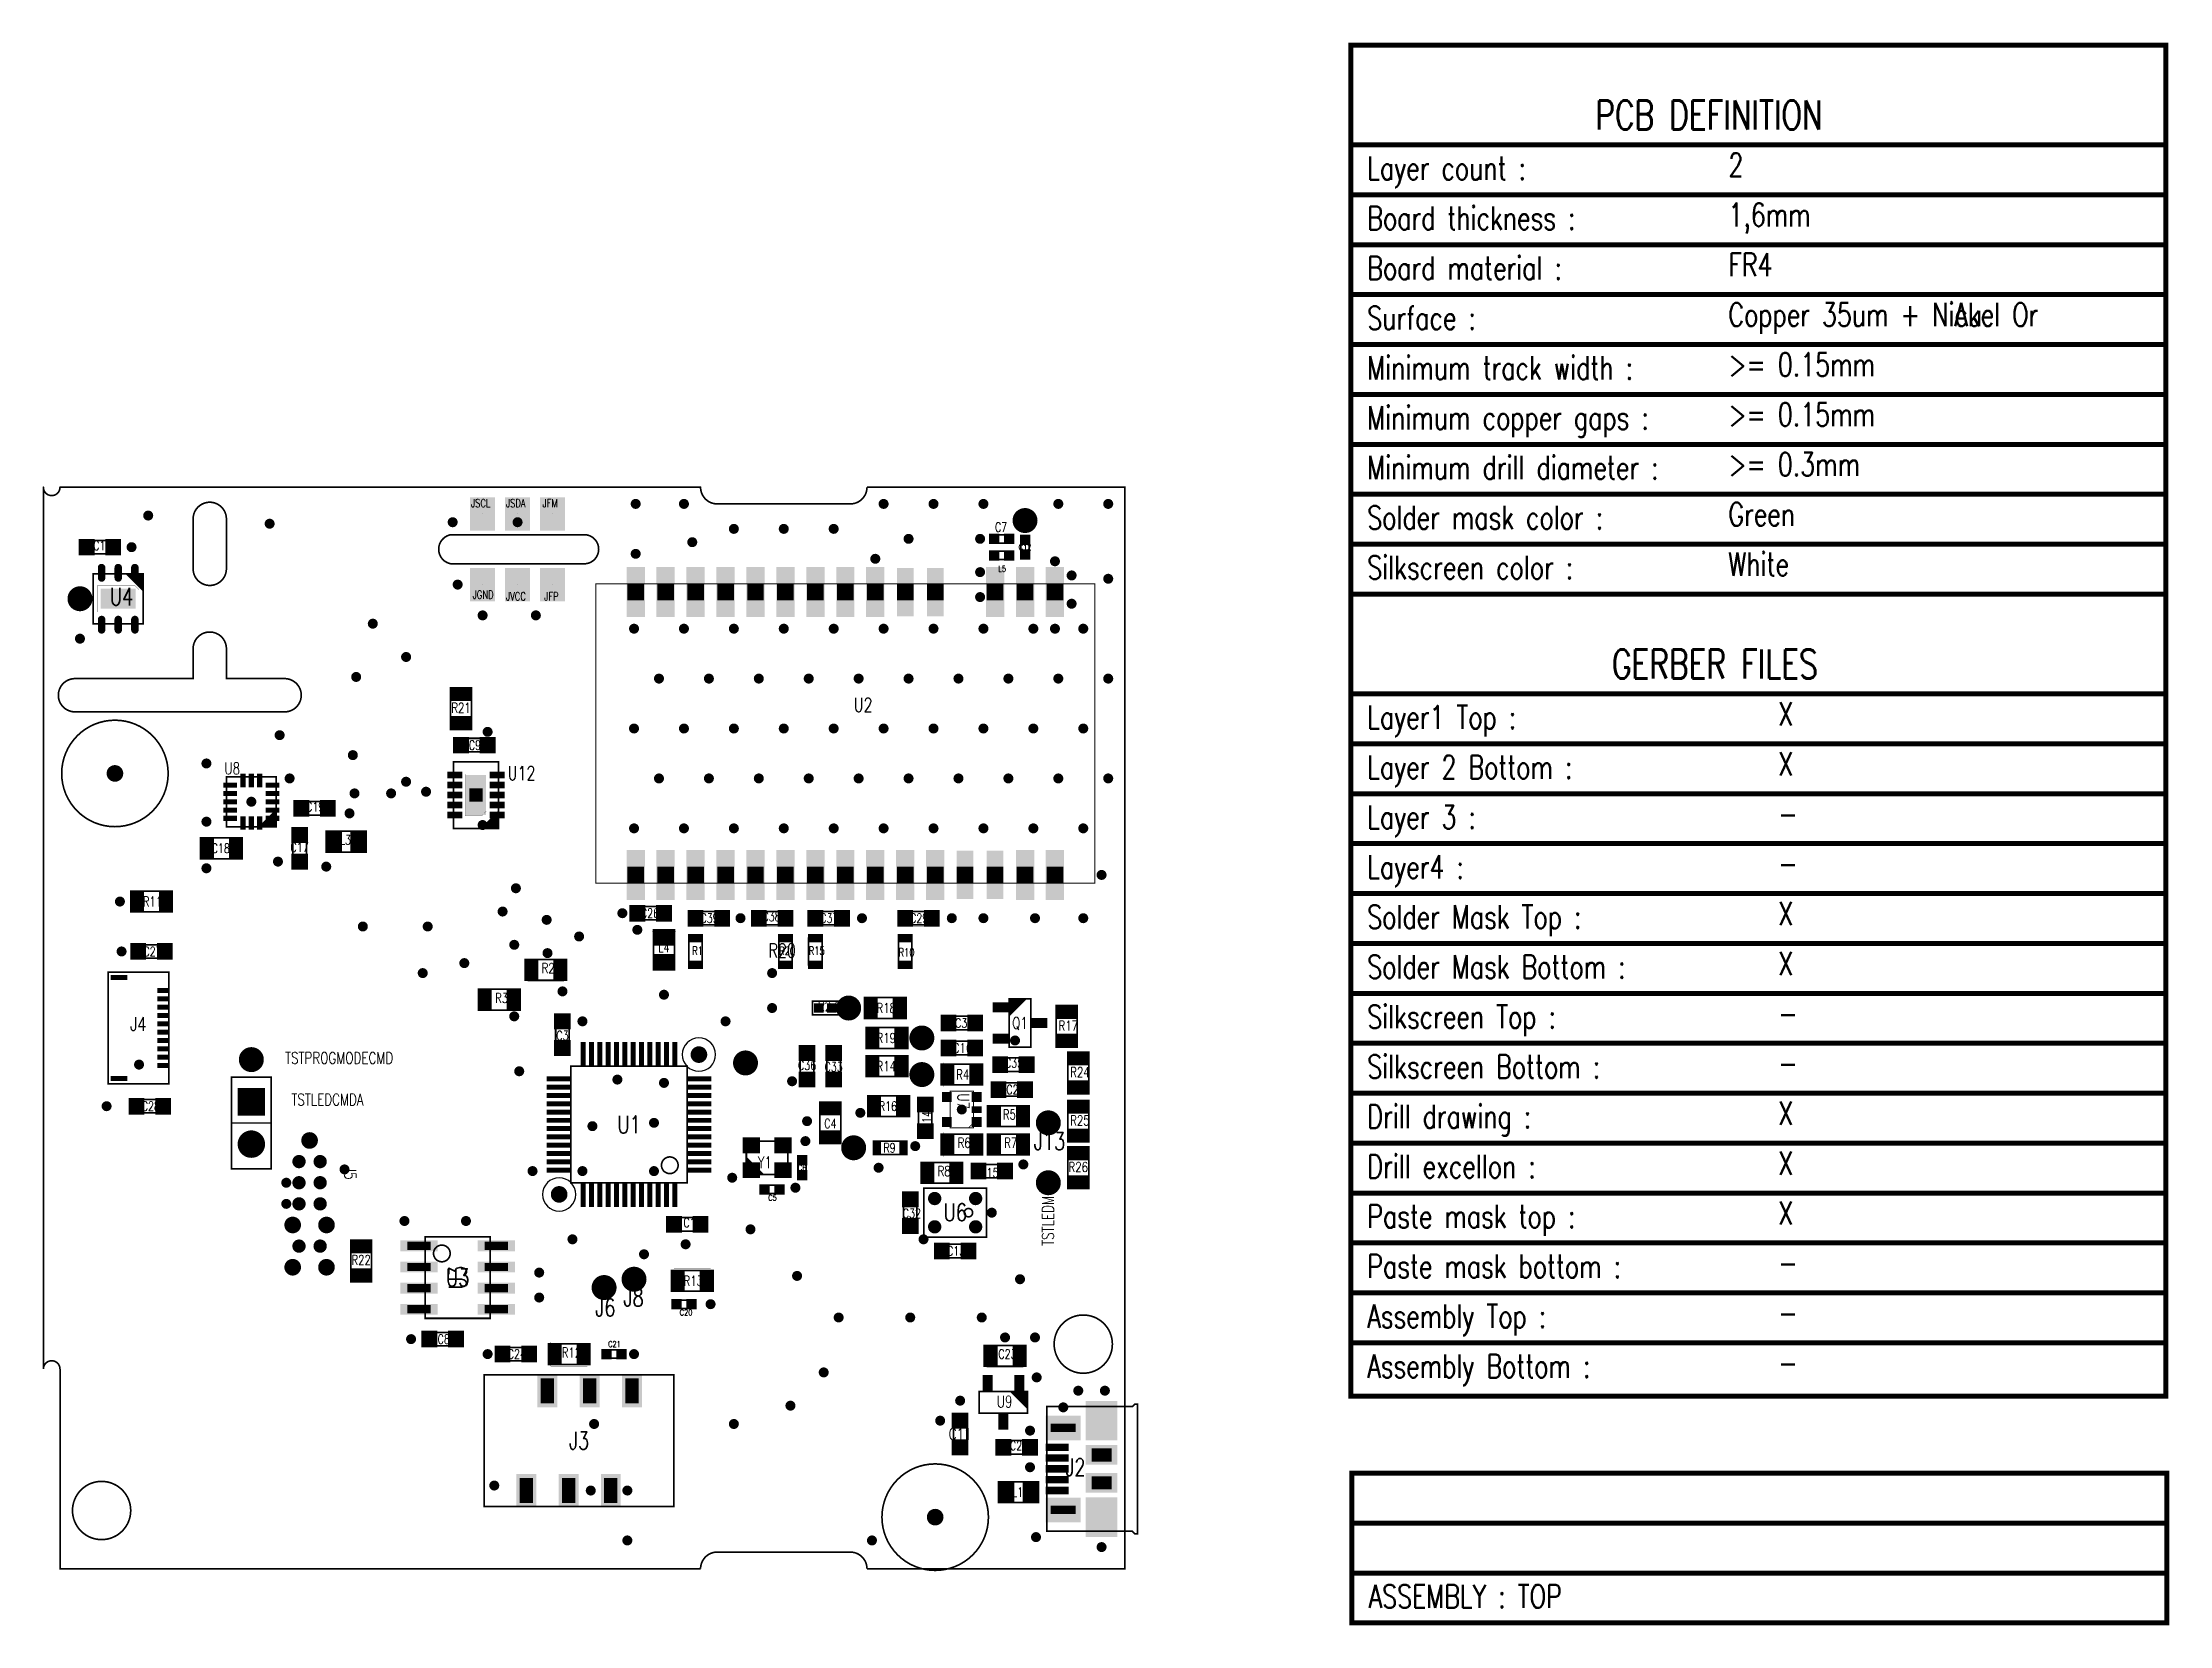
# Model space of a CAD drawing. Extents: x 0 to 128, y -3 to 92.
import ezdxf
from ezdxf.enums import TextEntityAlignment as Align

# ---------------------------------------------------------------- set-up
doc = ezdxf.new("R2010")
doc.units = 0
for name, pattern in [('KEEPOUT_00011111$0', [2, 1, 1]), ('TRMIDX_10', [2, 1, 1]), ('TRMIDX_6', [2, 1, 1])]:
    doc.linetypes.add(name, pattern=pattern)
for name, color, linetype in [('2D_LINE_00', 34, 'CONTINUOUS'), ('2D_LINE_19', 254, 'CONTINUOUS'), ('BOARD_CUTOUT_00', 254, 'CONTINUOUS'), ('BOARD_OUTLINE_00', 254, 'CONTINUOUS'), ('DRIL_NPLTE_THRU_01', 2, 'CONTINUOUS'), ('DRIL_NPLTE_THRU_02', 3, 'CONTINUOUS'), ('DRIL_PLTE_THRU_01', 2, 'CONTINUOUS'), ('DRIL_PLTE_THRU_02', 3, 'CONTINUOUS'), ('DRIL_SYMBOL', 254, 'CONTINUOUS'), ('KEEPOUT_01', 254, 'CONTINUOUS'), ('PADS_BOT', 96, 'CONTINUOUS'), ('PADS_INNER', 34, 'CONTINUOUS'), ('PADS_TOP', 34, 'CONTINUOUS'), ('PADS_XR_27', 57, 'CONTINUOUS'), ('PART_NAME_01', 254, 'CONTINUOUS'), ('PART_NAME_27', 57, 'CONTINUOUS'), ('PART_TOP_2DLINE_25', 253, 'CONTINUOUS'), ('PART_TOP_2DLINE_27', 57, 'CONTINUOUS'), ('PART_TOP_COPPER_01', 254, 'CONTINUOUS'), ('PART_TOP_CUTOUT_01', 254, 'CONTINUOUS'), ('TEXT_19', 254, 'CONTINUOUS'), ('TEXT_27', 57, 'CONTINUOUS'), ('VIAPTS', 34, 'CONTINUOUS')]:
    doc.layers.add(name, color=color, linetype=linetype)
doc.styles.add('W0$05', font='simplex', dxfattribs={"width": 0.75})
doc.styles.add('W0$07', font='simplex', dxfattribs={"width": 0.75})
doc.styles.add('W0$08', font='simplex', dxfattribs={"width": 0.75})
doc.styles.add('W0$085', font='simplex', dxfattribs={"width": 0.75})
doc.styles.add('W0$1', font='simplex', dxfattribs={"width": 0.75})
doc.styles.add('W0$12', font='simplex', dxfattribs={"width": 0.75})
doc.styles.add('W0$15', font='simplex', dxfattribs={"width": 0.75})
doc.styles.add('W0$2', font='simplex', dxfattribs={"width": 0.75})

msp = doc.modelspace()

# ---------------------------------------------------------------- texts
at = {"layer": 'TEXT_19', "width": 0.75}
for s, height, style, p in [('PCB DEFINITION', 1.75, 'W0$2', (93.273, 87.38)), ('PCB DEFINITION', 1.75, 'W0$2', (93.273, 87.38)), ('Layer count :', 1.4, 'W0$1', (79.573, 84.18)), ('Layer count :', 1.4, 'W0$1', (79.573, 84.18)), ('2', 1.4, 'W0$1', (101.273, 84.38)), ('2', 1.4, 'W0$1', (101.273, 84.38)), ('Board thickness :', 1.4, 'W0$1', (79.573, 81.18)), ('Board thickness :', 1.4, 'W0$1', (79.573, 81.18)), ('1,6mm', 1.4, 'W0$1', (101.273, 81.38)), ('1,6mm', 1.4, 'W0$1', (101.273, 81.38)), ('Board material :', 1.4, 'W0$1', (79.573, 78.18)), ('Board material :', 1.4, 'W0$1', (79.573, 78.18)), ('FR4', 1.4, 'W0$1', (101.273, 78.38)), ('FR4', 1.4, 'W0$1', (101.273, 78.38)), ('Surface :', 1.4, 'W0$1', (79.573, 75.18)), ('Surface :', 1.4, 'W0$1', (79.573, 75.18)), ('Copper 35um + NiAu', 1.4, 'W0$1', (101.273, 75.38)), ('Copper 35um + Nickel Or', 1.4, 'W0$1', (101.273, 75.38)), ('Minimum track width :', 1.4, 'W0$1', (79.573, 72.18)), ('Minimum track width :', 1.4, 'W0$1', (79.573, 72.18)), ('>= 0.15mm', 1.4, 'W0$1', (101.273, 72.38)), ('>= 0.15mm', 1.4, 'W0$1', (101.273, 72.38)), ('Minimum copper gaps :', 1.4, 'W0$1', (79.573, 69.18)), ('Minimum copper gaps :', 1.4, 'W0$1', (79.573, 69.18)), ('>= 0.15mm', 1.4, 'W0$1', (101.273, 69.38)), ('>= 0.15mm', 1.4, 'W0$1', (101.273, 69.38)), ('Minimum drill diameter :', 1.4, 'W0$1', (79.573, 66.18)), ('Minimum drill diameter :', 1.4, 'W0$1', (79.573, 66.18)), ('>= 0.3mm', 1.4, 'W0$1', (101.273, 66.38)), ('>= 0.3mm', 1.4, 'W0$1', (101.273, 66.38)), ('Green', 1.4, 'W0$1', (101.273, 63.38)), ('Green', 1.4, 'W0$1', (101.273, 63.38)), ('Solder mask color :', 1.4, 'W0$1', (79.573, 63.18)), ('Solder mask color :', 1.4, 'W0$1', (79.573, 63.18)), ('Silkscreen color :', 1.4, 'W0$1', (79.573, 60.18)), ('White', 1.4, 'W0$1', (101.273, 60.38)), ('GERBER FILES', 1.75, 'W0$2', (94.273, 54.38)), ('Layer1 Top :', 1.4, 'W0$1', (79.573, 51.18)), ('X', 1.4, 'W0$1', (104.273, 51.38)), ('Layer 2 Bottom :', 1.4, 'W0$1', (79.573, 48.18)), ('X', 1.4, 'W0$1', (104.273, 48.38)), ('Layer 3 :', 1.4, 'W0$1', (79.573, 45.18)), ('-', 1.4, 'W0$1', (104.273, 45.38)), ('Layer4 :', 1.4, 'W0$1', (79.573, 42.18)), ('-', 1.4, 'W0$1', (104.273, 42.38)), ('Solder Mask Top :', 1.4, 'W0$1', (79.573, 39.18)), ('X', 1.4, 'W0$1', (104.273, 39.38)), ('X', 1.4, 'W0$1', (104.273, 36.38)), ('Solder Mask Bottom :', 1.4, 'W0$1', (79.573, 36.18)), ('Silkscreen Top :', 1.4, 'W0$1', (79.573, 33.18)), ('-', 1.4, 'W0$1', (104.273, 33.38)), ('Silkscreen Bottom :', 1.4, 'W0$1', (79.573, 30.18)), ('-', 1.4, 'W0$1', (104.273, 30.38)), ('Drill drawing :', 1.4, 'W0$1', (79.573, 27.18)), ('X', 1.4, 'W0$1', (104.273, 27.38)), ('Drill excellon :', 1.4, 'W0$1', (79.573, 24.18)), ('X', 1.4, 'W0$1', (104.273, 24.38)), ('Paste mask top :', 1.4, 'W0$1', (79.573, 21.18)), ('X', 1.4, 'W0$1', (104.273, 21.38)), ('Paste mask bottom :', 1.4, 'W0$1', (79.573, 18.18)), ('-', 1.4, 'W0$1', (104.273, 18.38)), ('Assembly Top :', 1.4, 'W0$1', (79.573, 15.18)), ('-', 1.4, 'W0$1', (104.273, 15.38)), ('Assembly Bottom :', 1.4, 'W0$1', (79.573, 12.18)), ('-', 1.4, 'W0$1', (104.273, 12.38))]:
    msp.add_text(s, height=height, dxfattribs=dict(at, style=style)).set_placement(p, align=Align.MIDDLE_LEFT)
at = {"layer": 'TEXT_27', "style": 'W0$1', "width": 0.75}
msp.add_text('ASSEMBLY : TOP', height=1.4, dxfattribs=at).set_placement((79.653, -1.66), align=Align.MIDDLE_LEFT)

# ---------------------------------------------------------------- blocks, each defined once
blk = doc.blocks.new('SMOOTH_0$1')
at = {"const_width": 0.05}
blk.add_lwpolyline([(-0.025, 0, 1), (0.025, 0, 1)], format="xyb", close=True, dxfattribs=at)
blk = doc.blocks.new('BOARD_55')
at = {"layer": 'BOARD_CUTOUT_00', "const_width": 0.1}
for points in [[(45.74, 2.54, -1), (47.74, 2.54), (47.74, -0.46, -1), (45.74, -0.46)], [(61.24, 1.59), (69.24, 1.59, -1), (69.24, -0.16), (61.24, -0.16, -0.846562)], [(38.64, -7.06), (45.74, -7.06), (45.74, -5.26, -1), (47.74, -5.26), (47.74, -7.06), (51.24, -7.06, -1), (51.24, -9.06), (38.64, -9.06, -1)], [(100.99, -47.06, 1), (97.49, -47.06, 1)], [(41.99, -57.06, 1), (38.49, -57.06, 1)]]:
    blk.add_lwpolyline(points, format="xyb", close=True, dxfattribs=at)
at = {"layer": 'BOARD_OUTLINE_00', "const_width": 0.1}
blk.add_lwpolyline([(36.74, 4.44, 1), (37.74, 4.44), (76.24, 4.44, 0.414214), (77.24, 3.44), (85.24, 3.44, 0.414214), (86.24, 4.44), (101.74, 4.44), (101.74, -60.56), (86.24, -60.56, 0.414214), (85.24, -59.56), (77.24, -59.56, 0.414214), (76.24, -60.56), (37.74, -60.56), (37.74, -48.56, 1), (36.74, -48.56)], format="xyb", close=True, dxfattribs=at)
at = {"layer": 'BOARD_CUTOUT_00'}
for p in [(45.74, 2.54), (47.74, 2.54), (61.24, 1.59), (69.24, 1.59), (45.74, -5.26), (38.64, -7.06), (45.74, -7.06)]:
    blk.add_blockref('SMOOTH_0$1', p, dxfattribs=at)
at = {"layer": 'BOARD_OUTLINE_00'}
for p in [(36.74, 4.44), (37.74, 4.44), (76.24, 4.44), (77.24, 3.44)]:
    blk.add_blockref('SMOOTH_0$1', p, dxfattribs=at)
blk = doc.blocks.new('SMOOTH_0$3')
at = {"const_width": 0.15}
blk.add_lwpolyline([(-0.075, 0, 1), (0.075, 0, 1)], format="xyb", close=True, dxfattribs=at)
blk = doc.blocks.new('DRAWING_1')
at = {"layer": '2D_LINE_19', "const_width": 0.3}
blk.add_lwpolyline([(0, 0), (49, 0), (49, -81.2), (0, -81.2)], close=True, dxfattribs=at)
at = {"layer": '2D_LINE_19'}
for p in [(0, 0), (49, 0), (0, -81.2), (49, -81.2)]:
    blk.add_blockref('SMOOTH_0$3', p, dxfattribs=at)
blk = doc.blocks.new('DRAWING_2')
at = {"layer": '2D_LINE_19', "const_width": 0.3}
blk.add_lwpolyline([(0, 0), (49, 0)], dxfattribs=at)
at = {"layer": '2D_LINE_19'}
for p in [(0, 0), (49, 0)]:
    blk.add_blockref('SMOOTH_0$3', p, dxfattribs=at)
blk = doc.blocks.new('DRAWING_3')
at = {"layer": '2D_LINE_19', "const_width": 0.3}
blk.add_lwpolyline([(0, 0), (49, 0)], dxfattribs=at)
at = {"layer": '2D_LINE_19'}
for p in [(0, 0), (49, 0)]:
    blk.add_blockref('SMOOTH_0$3', p, dxfattribs=at)
blk = doc.blocks.new('DRAWING_4')
at = {"layer": '2D_LINE_19', "const_width": 0.3}
blk.add_lwpolyline([(0, 0), (49, 0)], dxfattribs=at)
at = {"layer": '2D_LINE_19'}
for p in [(0, 0), (49, 0)]:
    blk.add_blockref('SMOOTH_0$3', p, dxfattribs=at)
blk = doc.blocks.new('DRAWING_5')
at = {"layer": '2D_LINE_19', "const_width": 0.3}
blk.add_lwpolyline([(0, 0), (49, 0)], dxfattribs=at)
at = {"layer": '2D_LINE_19'}
for p in [(0, 0), (49, 0)]:
    blk.add_blockref('SMOOTH_0$3', p, dxfattribs=at)
blk = doc.blocks.new('DRAWING_6')
at = {"layer": '2D_LINE_19', "const_width": 0.3}
blk.add_lwpolyline([(0, 0), (49, 0)], dxfattribs=at)
at = {"layer": '2D_LINE_19'}
for p in [(0, 0), (49, 0)]:
    blk.add_blockref('SMOOTH_0$3', p, dxfattribs=at)
blk = doc.blocks.new('DRAWING_7')
at = {"layer": '2D_LINE_19', "const_width": 0.3}
blk.add_lwpolyline([(0, 0), (49, 0)], dxfattribs=at)
at = {"layer": '2D_LINE_19'}
for p in [(0, 0), (49, 0)]:
    blk.add_blockref('SMOOTH_0$3', p, dxfattribs=at)
blk = doc.blocks.new('DRAWING_8')
at = {"layer": '2D_LINE_19', "const_width": 0.3}
blk.add_lwpolyline([(0, 0), (49, 0)], dxfattribs=at)
at = {"layer": '2D_LINE_19'}
for p in [(0, 0), (49, 0)]:
    blk.add_blockref('SMOOTH_0$3', p, dxfattribs=at)
blk = doc.blocks.new('DRAWING_9')
at = {"layer": '2D_LINE_19', "const_width": 0.3}
blk.add_lwpolyline([(0, 0), (49, 0)], dxfattribs=at)
at = {"layer": '2D_LINE_19'}
for p in [(0, 0), (49, 0)]:
    blk.add_blockref('SMOOTH_0$3', p, dxfattribs=at)
blk = doc.blocks.new('DRAWING_10')
at = {"layer": '2D_LINE_19', "const_width": 0.3}
blk.add_lwpolyline([(0, 0), (49, 0)], dxfattribs=at)
at = {"layer": '2D_LINE_19'}
for p in [(0, 0), (49, 0)]:
    blk.add_blockref('SMOOTH_0$3', p, dxfattribs=at)
blk = doc.blocks.new('DRAWING_11')
at = {"layer": '2D_LINE_19', "const_width": 0.3}
blk.add_lwpolyline([(0, 0), (49, 0)], dxfattribs=at)
at = {"layer": '2D_LINE_19'}
for p in [(0, 0), (49, 0)]:
    blk.add_blockref('SMOOTH_0$3', p, dxfattribs=at)
blk = doc.blocks.new('DRAWING_12')
at = {"layer": '2D_LINE_19', "const_width": 0.3}
blk.add_lwpolyline([(0, 0), (49, 0)], dxfattribs=at)
at = {"layer": '2D_LINE_19'}
for p in [(0, 0), (49, 0)]:
    blk.add_blockref('SMOOTH_0$3', p, dxfattribs=at)
blk = doc.blocks.new('DRAWING_13')
at = {"layer": '2D_LINE_19', "const_width": 0.3}
blk.add_lwpolyline([(0, 0), (49, 0)], dxfattribs=at)
at = {"layer": '2D_LINE_19'}
for p in [(0, 0), (49, 0)]:
    blk.add_blockref('SMOOTH_0$3', p, dxfattribs=at)
blk = doc.blocks.new('DRAWING_14')
at = {"layer": '2D_LINE_19', "const_width": 0.3}
blk.add_lwpolyline([(0, 0), (49, 0)], dxfattribs=at)
at = {"layer": '2D_LINE_19'}
for p in [(0, 0), (49, 0)]:
    blk.add_blockref('SMOOTH_0$3', p, dxfattribs=at)
blk = doc.blocks.new('DRAWING_15')
at = {"layer": '2D_LINE_19', "const_width": 0.3}
blk.add_lwpolyline([(0, 0), (49, 0)], dxfattribs=at)
at = {"layer": '2D_LINE_19'}
for p in [(0, 0), (49, 0)]:
    blk.add_blockref('SMOOTH_0$3', p, dxfattribs=at)
blk = doc.blocks.new('DRAWING_16')
at = {"layer": '2D_LINE_19', "const_width": 0.3}
blk.add_lwpolyline([(0, 0), (49, 0)], dxfattribs=at)
at = {"layer": '2D_LINE_19'}
for p in [(0, 0), (49, 0)]:
    blk.add_blockref('SMOOTH_0$3', p, dxfattribs=at)
blk = doc.blocks.new('DRAWING_17')
at = {"layer": '2D_LINE_19', "const_width": 0.3}
blk.add_lwpolyline([(0, 0), (49, 0)], dxfattribs=at)
at = {"layer": '2D_LINE_19'}
for p in [(0, 0), (49, 0)]:
    blk.add_blockref('SMOOTH_0$3', p, dxfattribs=at)
blk = doc.blocks.new('DRAWING_18')
at = {"layer": '2D_LINE_19', "const_width": 0.3}
blk.add_lwpolyline([(0, 0), (49, 0)], dxfattribs=at)
at = {"layer": '2D_LINE_19'}
for p in [(0, 0), (49, 0)]:
    blk.add_blockref('SMOOTH_0$3', p, dxfattribs=at)
blk = doc.blocks.new('DRAWING_19')
at = {"layer": '2D_LINE_19', "const_width": 0.3}
blk.add_lwpolyline([(0, 0), (49, 0)], dxfattribs=at)
at = {"layer": '2D_LINE_19'}
for p in [(0, 0), (49, 0)]:
    blk.add_blockref('SMOOTH_0$3', p, dxfattribs=at)
blk = doc.blocks.new('DRAWING_20')
at = {"layer": '2D_LINE_19', "const_width": 0.3}
blk.add_lwpolyline([(0, 0), (49, 0)], dxfattribs=at)
at = {"layer": '2D_LINE_19'}
for p in [(0, 0), (49, 0)]:
    blk.add_blockref('SMOOTH_0$3', p, dxfattribs=at)
blk = doc.blocks.new('DRAWING_21')
at = {"layer": '2D_LINE_19', "const_width": 0.3}
blk.add_lwpolyline([(0, 0), (49, 0)], dxfattribs=at)
at = {"layer": '2D_LINE_19'}
for p in [(0, 0), (49, 0)]:
    blk.add_blockref('SMOOTH_0$3', p, dxfattribs=at)
blk = doc.blocks.new('DRAWING_22')
at = {"layer": '2D_LINE_19', "const_width": 0.3}
blk.add_lwpolyline([(0, 0), (49, 0)], dxfattribs=at)
at = {"layer": '2D_LINE_19'}
for p in [(0, 0), (49, 0)]:
    blk.add_blockref('SMOOTH_0$3', p, dxfattribs=at)
blk = doc.blocks.new('DRAWING_23')
at = {"layer": '2D_LINE_19', "const_width": 0.3}
blk.add_lwpolyline([(0, 0), (49, 0)], dxfattribs=at)
at = {"layer": '2D_LINE_19'}
for p in [(0, 0), (49, 0)]:
    blk.add_blockref('SMOOTH_0$3', p, dxfattribs=at)
blk = doc.blocks.new('DRAWING_24')
at = {"layer": '2D_LINE_19', "const_width": 0.3}
blk.add_lwpolyline([(0, 0), (49, 0)], dxfattribs=at)
at = {"layer": '2D_LINE_19'}
for p in [(0, 0), (49, 0)]:
    blk.add_blockref('SMOOTH_0$3', p, dxfattribs=at)
blk = doc.blocks.new('DRAWING_25')
at = {"layer": '2D_LINE_19', "const_width": 0.3}
blk.add_lwpolyline([(0, 0), (49, 0)], dxfattribs=at)
at = {"layer": '2D_LINE_19'}
for p in [(0, 0), (49, 0)]:
    blk.add_blockref('SMOOTH_0$3', p, dxfattribs=at)
blk = doc.blocks.new('DRAWING_26')
at = {"layer": '2D_LINE_00', "const_width": 0.3}
blk.add_lwpolyline([(0, 0), (49, 0), (49, -9), (0, -9)], close=True, dxfattribs=at)
at = {"layer": '2D_LINE_00'}
for p in [(0, 0), (49, 0), (0, -9), (49, -9)]:
    blk.add_blockref('SMOOTH_0$3', p, dxfattribs=at)
blk = doc.blocks.new('DRAWING_27')
at = {"layer": '2D_LINE_00', "const_width": 0.3}
blk.add_lwpolyline([(0, 0), (49, 0)], dxfattribs=at)
at = {"layer": '2D_LINE_00'}
for p in [(0, 0), (49, 0)]:
    blk.add_blockref('SMOOTH_0$3', p, dxfattribs=at)
blk = doc.blocks.new('DRAWING_28')
at = {"layer": '2D_LINE_00', "const_width": 0.3}
blk.add_lwpolyline([(0, 0), (49, 0)], dxfattribs=at)
at = {"layer": '2D_LINE_00'}
for p in [(0, 0), (49, 0)]:
    blk.add_blockref('SMOOTH_0$3', p, dxfattribs=at)
blk = doc.blocks.new('SMOOTH_0$001')
at = {"const_width": 0.0005}
blk.add_lwpolyline([(-0.00025, 0, 1), (0.00025, 0, 1)], format="xyb", close=True, dxfattribs=at)
blk = doc.blocks.new('PART_BODY_TOP_30')
at = {"layer": 'PART_TOP_2DLINE_25', "const_width": 0.001}
blk.add_lwpolyline([(-0.875, -0.48), (0.875, -0.48), (0.875, 0.48), (-0.875, 0.48)], close=True, dxfattribs=at)
at = {"layer": 'PART_TOP_2DLINE_27', "const_width": 0.1}
blk.add_lwpolyline([(-0.8, -0.405), (0.8, -0.405), (0.8, 0.405), (-0.8, 0.405)], close=True, dxfattribs=at)
at = {"layer": 'PART_TOP_2DLINE_25'}
for p in [(-0.875, 0.48), (0.875, 0.48), (-0.875, -0.48), (0.875, -0.48)]:
    blk.add_blockref('SMOOTH_0$001', p, dxfattribs=at)
at = {"layer": 'PART_TOP_2DLINE_27'}
for p in [(-0.8, 0.405), (0.8, 0.405), (-0.8, -0.405), (0.8, -0.405)]:
    blk.add_blockref('SMOOTH_0$1', p, dxfattribs=at)
blk = doc.blocks.new('DRIL_HOLE_0')
blk.add_lwpolyline([(0, 0, 1), (0, 0, 1)], format="xyb", close=True)
blk = doc.blocks.new('PAD_0')
blk.add_lwpolyline([(0, 0, 1), (0, 0, 1)], format="xyb", close=True)
blk = doc.blocks.new('PAD_3')
at = {"const_width": 0.3}
blk.add_lwpolyline([(-0.425, 0), (0.425, 0)], dxfattribs=at)
blk = doc.blocks.new('PAD_4')
at = {"const_width": 0.95}
blk.add_lwpolyline([(-0.5, 0), (0.5, 0)], dxfattribs=at)
blk = doc.blocks.new('STK_TOP_974')
at = {"layer": 'DRIL_NPLTE_THRU_01'}
blk.add_blockref('DRIL_HOLE_0', (0, 0), dxfattribs=at)
at = {"layer": 'DRIL_NPLTE_THRU_02'}
blk.add_blockref('DRIL_HOLE_0', (0, 0), dxfattribs=at)
at = {"layer": 'PADS_BOT'}
blk.add_blockref('PAD_0', (0, 0), dxfattribs=at)
at = {"layer": 'PADS_INNER'}
blk.add_blockref('PAD_0', (0, 0), dxfattribs=at)
at = {"layer": 'PADS_TOP', "rotation": 90}
blk.add_blockref('PAD_4', (0, 0), dxfattribs=at)
at = {"layer": 'PADS_XR_27', "rotation": 90}
blk.add_blockref('PAD_3', (0, 0), dxfattribs=at)
blk = doc.blocks.new('SYM_TOP_4')
for name, p in [('STK_TOP_974', (-0.8, 0)), ('PART_BODY_TOP_30', (0, 0)), ('STK_TOP_974', (0.8, 0))]:
    blk.add_blockref(name, p)
blk = doc.blocks.new('PART_TOP_0')
blk.add_blockref('SYM_TOP_4', (0, 0))
at = {"layer": 'PART_NAME_27', "style": 'W0$08', "width": 0.75}
blk.add_text('C1', height=0.56, dxfattribs=at).set_placement((0.14, 0.1), align=Align.MIDDLE_CENTER)
blk = doc.blocks.new('PART_TOP_1')
blk.add_blockref('SYM_TOP_4', (0, 0))
at = {"layer": 'PART_NAME_27', "style": 'W0$08', "width": 0.75}
blk.add_text('C3', height=0.56, rotation=-90, dxfattribs=at).set_placement((-0.06, 0), align=Align.MIDDLE_CENTER)
blk = doc.blocks.new('PART_BODY_TOP_33')
at = {"layer": 'PART_TOP_2DLINE_25', "const_width": 0.001}
blk.add_lwpolyline([(-1.1, -0.725), (1.1, -0.725), (1.1, 0.725), (-1.1, 0.725)], close=True, dxfattribs=at)
at = {"layer": 'PART_TOP_2DLINE_27', "const_width": 0.1}
blk.add_lwpolyline([(-1, -0.625), (1, -0.625), (1, 0.625), (-1, 0.625)], close=True, dxfattribs=at)
at = {"layer": 'PART_TOP_2DLINE_25'}
for p in [(-1.1, 0.725), (1.1, 0.725), (-1.1, -0.725), (1.1, -0.725)]:
    blk.add_blockref('SMOOTH_0$001', p, dxfattribs=at)
at = {"layer": 'PART_TOP_2DLINE_27'}
for p in [(-1, 0.625), (1, 0.625), (-1, -0.625), (1, -0.625)]:
    blk.add_blockref('SMOOTH_0$1', p, dxfattribs=at)
blk = doc.blocks.new('PAD_7')
at = {"const_width": 0.5}
blk.add_lwpolyline([(-0.625, 0), (0.625, 0)], dxfattribs=at)
blk = doc.blocks.new('PAD_8')
at = {"const_width": 1}
blk.add_lwpolyline([(-0.675, 0), (0.675, 0)], dxfattribs=at)
blk = doc.blocks.new('STK_TOP_983')
at = {"layer": 'DRIL_NPLTE_THRU_01'}
blk.add_blockref('DRIL_HOLE_0', (0, 0), dxfattribs=at)
at = {"layer": 'DRIL_NPLTE_THRU_02'}
blk.add_blockref('DRIL_HOLE_0', (0, 0), dxfattribs=at)
at = {"layer": 'PADS_BOT'}
blk.add_blockref('PAD_0', (0, 0), dxfattribs=at)
at = {"layer": 'PADS_INNER'}
blk.add_blockref('PAD_0', (0, 0), dxfattribs=at)
at = {"layer": 'PADS_TOP', "rotation": 90}
blk.add_blockref('PAD_8', (0, 0), dxfattribs=at)
at = {"layer": 'PADS_XR_27', "rotation": 90}
blk.add_blockref('PAD_7', (0, 0), dxfattribs=at)
blk = doc.blocks.new('SYM_TOP_7')
for name, p in [('STK_TOP_983', (-0.75, 0)), ('PART_BODY_TOP_33', (0, 0)), ('STK_TOP_983', (0.75, 0))]:
    blk.add_blockref(name, p)
blk = doc.blocks.new('PART_TOP_2')
blk.add_blockref('SYM_TOP_7', (0, 0))
at = {"layer": 'PART_NAME_27', "style": 'W0$08', "width": 0.75}
blk.add_text('L1', height=0.56, rotation=-180, dxfattribs=at).set_placement((0.04, 0), align=Align.MIDDLE_CENTER)
blk = doc.blocks.new('PART_BODY_TOP_34')
at = {"layer": 'PART_TOP_2DLINE_25', "const_width": 0.001}
blk.add_lwpolyline([(-1.05, -1.3), (1.05, -1.3), (1.05, 1.3), (-1.05, 1.3)], close=True, dxfattribs=at)
at = {"layer": 'PART_TOP_2DLINE_27', "const_width": 0.1}
blk.add_lwpolyline([(-1, -1.25), (1, -1.25), (1, 1.25), (-1, 1.25)], close=True, dxfattribs=at)
for points in [[(-0.9, 1.25), (-1, 1.15)], [(-0.8, 1.25), (-1, 1.05)], [(-0.7, 1.25), (-1, 0.95)], [(-0.6, 1.25), (-1, 0.85)], [(-0.5, 1.25), (-1, 0.75)], [(-0.4, 1.25), (-1, 0.65)], [(-0.3, 1.25), (-1, 0.55)], [(-0.2, 1.25), (-1, 0.45)], [(-0.1, 1.25), (-1, 0.35)], [(0, 1.25), (-1, 0.25)]]:
    blk.add_lwpolyline(points, dxfattribs=at)
at = {"layer": 'PART_TOP_2DLINE_25'}
for p in [(-1.05, 1.3), (1.05, 1.3), (-1.05, -1.3), (1.05, -1.3)]:
    blk.add_blockref('SMOOTH_0$001', p, dxfattribs=at)
at = {"layer": 'PART_TOP_2DLINE_27'}
for p in [(-1, 1.25), (-0.9, 1.25), (-0.8, 1.25), (-0.7, 1.25), (-0.6, 1.25), (-0.5, 1.25), (-0.4, 1.25), (-0.3, 1.25), (-0.2, 1.25), (-0.1, 1.25), (0, 1.25), (1, 1.25), (-1, 1.15), (-1, 1.05), (-1, 0.95), (-1, 0.85), (-1, 0.75), (-1, 0.65), (-1, 0.55), (-1, 0.45), (-1, 0.35), (-1, 0.25), (-1, -1.25), (1, -1.25)]:
    blk.add_blockref('SMOOTH_0$1', p, dxfattribs=at)
blk = doc.blocks.new('PAD_11')
at = {"const_width": 0.95}
blk.add_lwpolyline([(-0.525, 0), (0.525, 0)], dxfattribs=at)
blk = doc.blocks.new('STK_TOP_984')
at = {"layer": 'DRIL_NPLTE_THRU_01'}
blk.add_blockref('DRIL_HOLE_0', (0, 0), dxfattribs=at)
at = {"layer": 'DRIL_NPLTE_THRU_02'}
blk.add_blockref('DRIL_HOLE_0', (0, 0), dxfattribs=at)
at = {"layer": 'PADS_BOT'}
blk.add_blockref('PAD_0', (0, 0), dxfattribs=at)
at = {"layer": 'PADS_INNER'}
blk.add_blockref('PAD_0', (0, 0), dxfattribs=at)
at = {"layer": 'PADS_TOP', "rotation": 90}
blk.add_blockref('PAD_11', (0, 0), dxfattribs=at)
blk = doc.blocks.new('SYM_TOP_8')
for name, p in [('STK_TOP_984', (-0.75, 0.95)), ('PART_BODY_TOP_34', (0, 0)), ('STK_TOP_984', (0.75, 0.95)), ('STK_TOP_984', (-0.75, -0.95)), ('STK_TOP_984', (0.75, -0.95))]:
    blk.add_blockref(name, p)
blk = doc.blocks.new('PART_TOP_3')
blk.add_blockref('SYM_TOP_8', (0, 0))
at = {"layer": 'PART_NAME_27', "style": 'W0$1', "width": 0.75}
blk.add_text('Y1', height=0.7, rotation=-90, dxfattribs=at).set_placement((-0.28, 0.14), align=Align.MIDDLE_CENTER)
blk = doc.blocks.new('PART_BODY_TOP_36')
at = {"layer": 'PART_TOP_2DLINE_25', "const_width": 0.001}
blk.add_lwpolyline([(-2.15, -3.9), (-2, -3.9), (-1.85, -3.75), (3.28, -3.75), (3.28, 3.75), (-1.85, 3.75), (-2, 3.9), (-2.15, 3.9)], close=True, dxfattribs=at)
at = {"layer": 'PART_TOP_2DLINE_27', "const_width": 0.1}
blk.add_lwpolyline([(-2.15, -3.9), (-2, -3.9), (-1.85, -3.75), (3.28, -3.75), (3.28, 3.75), (-1.85, 3.75), (-2, 3.9), (-2.15, 3.9)], close=True, dxfattribs=at)
at = {"layer": 'PART_TOP_2DLINE_27', "const_width": 0.001}
for points in [[(-1.45, 4.2), (-1.45, 3.6)], [(-1.45, 3.2), (-1.45, 2.6)], [(-1.45, 2.2), (-1.45, 1.6)], [(-1.45, 1.2), (-1.45, 0.6)], [(-1.45, 0.3), (-1.45, -0.3)], [(-1.45, -0.6), (-1.45, -1.2)], [(-1.45, -1.5), (-1.45, -2.1)], [(-1.45, -2.5), (-1.45, -3.1)], [(-1.45, -3.6), (-1.45, -4.2)]]:
    blk.add_lwpolyline(points, dxfattribs=at)
at = {"layer": 'PART_TOP_2DLINE_25'}
for p in [(-2.15, 3.9), (-2, 3.9), (-1.85, 3.75), (3.28, 3.75), (-1.85, -3.75), (3.28, -3.75), (-2.15, -3.9), (-2, -3.9)]:
    blk.add_blockref('SMOOTH_0$001', p, dxfattribs=at)
at = {"layer": 'PART_TOP_2DLINE_27'}
for name, p in [('SMOOTH_0$1', (-2.15, 3.9)), ('SMOOTH_0$1', (-2, 3.9)), ('SMOOTH_0$001', (-1.45, 4.2)), ('SMOOTH_0$1', (-1.85, 3.75)), ('SMOOTH_0$001', (-1.45, 3.6)), ('SMOOTH_0$001', (-1.45, 3.2)), ('SMOOTH_0$001', (-1.45, 2.6)), ('SMOOTH_0$1', (3.28, 3.75)), ('SMOOTH_0$001', (-1.45, 2.2)), ('SMOOTH_0$001', (-1.45, 1.6)), ('SMOOTH_0$001', (-1.45, 1.2)), ('SMOOTH_0$001', (-1.45, 0.6)), ('SMOOTH_0$001', (-1.45, 0.3)), ('SMOOTH_0$001', (-1.45, -0.3)), ('SMOOTH_0$001', (-1.45, -0.6)), ('SMOOTH_0$001', (-1.45, -1.2)), ('SMOOTH_0$001', (-1.45, -1.5)), ('SMOOTH_0$001', (-1.45, -2.1)), ('SMOOTH_0$001', (-1.45, -2.5)), ('SMOOTH_0$1', (-1.85, -3.75)), ('SMOOTH_0$001', (-1.45, -3.1)), ('SMOOTH_0$001', (-1.45, -3.6)), ('SMOOTH_0$1', (3.28, -3.75)), ('SMOOTH_0$1', (-2.15, -3.9)), ('SMOOTH_0$1', (-2, -3.9)), ('SMOOTH_0$001', (-1.45, -4.2))]:
    blk.add_blockref(name, p, dxfattribs=at)
blk = doc.blocks.new('PAD_14')
at = {"const_width": 0.25}
blk.add_lwpolyline([(-0.3, 0), (0.3, 0)], dxfattribs=at)
blk = doc.blocks.new('PAD_15')
at = {"const_width": 0.45}
blk.add_lwpolyline([(-0.69, 0), (0.69, 0)], dxfattribs=at)
blk = doc.blocks.new('STK_TOP_1098')
at = {"layer": 'DRIL_NPLTE_THRU_01'}
blk.add_blockref('DRIL_HOLE_0', (0, 0), dxfattribs=at)
at = {"layer": 'DRIL_NPLTE_THRU_02'}
blk.add_blockref('DRIL_HOLE_0', (0, 0), dxfattribs=at)
at = {"layer": 'PADS_BOT'}
blk.add_blockref('PAD_0', (0, 0), dxfattribs=at)
at = {"layer": 'PADS_INNER'}
blk.add_blockref('PAD_0', (0, 0), dxfattribs=at)
at = {"layer": 'PADS_TOP'}
blk.add_blockref('PAD_15', (0, 0), dxfattribs=at)
at = {"layer": 'PADS_XR_27'}
blk.add_blockref('PAD_14', (0, 0), dxfattribs=at)
blk = doc.blocks.new('PAD_18')
at = {"const_width": 0.5}
blk.add_lwpolyline([(-0.75, 0), (0.75, 0)], dxfattribs=at)
blk = doc.blocks.new('PAD_19')
at = {"const_width": 1.48}
blk.add_lwpolyline([(-1.05, 0), (1.05, 0)], dxfattribs=at)
blk = doc.blocks.new('STK_TOP_1046')
at = {"layer": 'DRIL_NPLTE_THRU_01'}
blk.add_blockref('DRIL_HOLE_0', (0, 0), dxfattribs=at)
at = {"layer": 'DRIL_NPLTE_THRU_02'}
blk.add_blockref('DRIL_HOLE_0', (0, 0), dxfattribs=at)
at = {"layer": 'PADS_BOT'}
blk.add_blockref('PAD_0', (0, 0), dxfattribs=at)
at = {"layer": 'PADS_INNER'}
blk.add_blockref('PAD_0', (0, 0), dxfattribs=at)
at = {"layer": 'PADS_TOP'}
blk.add_blockref('PAD_19', (0, 0), dxfattribs=at)
at = {"layer": 'PADS_XR_27'}
blk.add_blockref('PAD_18', (0, 0), dxfattribs=at)
blk = doc.blocks.new('PAD_22')
at = {"const_width": 1.5}
blk.add_lwpolyline([(-1, 0), (1, 0)], dxfattribs=at)
blk = doc.blocks.new('PAD_23')
at = {"const_width": 1.9}
blk.add_lwpolyline([(-1.1875, 0), (1.1875, 0)], dxfattribs=at)
blk = doc.blocks.new('STK_TOP_1047')
at = {"layer": 'DRIL_NPLTE_THRU_01'}
blk.add_blockref('DRIL_HOLE_0', (0, 0), dxfattribs=at)
at = {"layer": 'DRIL_NPLTE_THRU_02'}
blk.add_blockref('DRIL_HOLE_0', (0, 0), dxfattribs=at)
at = {"layer": 'PADS_BOT'}
blk.add_blockref('PAD_0', (0, 0), dxfattribs=at)
at = {"layer": 'PADS_INNER'}
blk.add_blockref('PAD_0', (0, 0), dxfattribs=at)
at = {"layer": 'PADS_TOP', "rotation": 90}
blk.add_blockref('PAD_23', (0, 0), dxfattribs=at)
at = {"layer": 'PADS_XR_27', "rotation": 90}
blk.add_blockref('PAD_22', (0, 0), dxfattribs=at)
blk = doc.blocks.new('PAD_26')
at = {"const_width": 0.8}
blk.add_lwpolyline([(-0.6, 0), (0.6, 0)], dxfattribs=at)
blk = doc.blocks.new('PAD_27')
at = {"const_width": 1.18}
blk.add_lwpolyline([(-0.95, 0), (0.95, 0)], dxfattribs=at)
blk = doc.blocks.new('STK_TOP_1048')
at = {"layer": 'DRIL_NPLTE_THRU_01'}
blk.add_blockref('DRIL_HOLE_0', (0, 0), dxfattribs=at)
at = {"layer": 'DRIL_NPLTE_THRU_02'}
blk.add_blockref('DRIL_HOLE_0', (0, 0), dxfattribs=at)
at = {"layer": 'PADS_BOT'}
blk.add_blockref('PAD_0', (0, 0), dxfattribs=at)
at = {"layer": 'PADS_INNER'}
blk.add_blockref('PAD_0', (0, 0), dxfattribs=at)
at = {"layer": 'PADS_TOP'}
blk.add_blockref('PAD_27', (0, 0), dxfattribs=at)
at = {"layer": 'PADS_XR_27'}
blk.add_blockref('PAD_26', (0, 0), dxfattribs=at)
blk = doc.blocks.new('SYM_TOP_10')
for name, p in [('PART_BODY_TOP_36', (0, 0)), ('STK_TOP_1047', (0, 2.9025)), ('STK_TOP_1046', (2.3, 2.4625)), ('STK_TOP_1048', (0, 0.8375)), ('STK_TOP_1098', (2.66, 1.3)), ('STK_TOP_1098', (2.66, 0.65)), ('STK_TOP_1098', (2.66, 0)), ('STK_TOP_1048', (0, -0.8375)), ('STK_TOP_1047', (0, -2.9025)), ('STK_TOP_1098', (2.66, -0.65)), ('STK_TOP_1098', (2.66, -1.3)), ('STK_TOP_1046', (2.3, -2.4625))]:
    blk.add_blockref(name, p)
blk = doc.blocks.new('PART_TOP_4')
blk.add_blockref('SYM_TOP_10', (0, 0))
at = {"layer": 'PART_NAME_27', "style": 'W0$15', "width": 0.75}
blk.add_text('J2', height=1.05, rotation=-180, dxfattribs=at).set_placement((1.57, -0.1), align=Align.MIDDLE_CENTER)
blk = doc.blocks.new('PART_TOP_5')
blk.add_blockref('SYM_TOP_4', (0, 0))
at = {"layer": 'PART_NAME_27', "style": 'W0$08', "width": 0.75}
blk.add_text('C10', height=0.56, dxfattribs=at).set_placement((0.14, 0.1), align=Align.MIDDLE_CENTER)
blk = doc.blocks.new('PART_BODY_TOP_35')
at = {"layer": 'PART_TOP_2DLINE_25', "const_width": 0.001}
blk.add_lwpolyline([(-1.1, -0.725), (1.1, -0.725), (1.1, 0.725), (-1.1, 0.725)], close=True, dxfattribs=at)
at = {"layer": 'PART_TOP_2DLINE_27', "const_width": 0.1}
blk.add_lwpolyline([(-1, -0.625), (1, -0.625), (1, 0.625), (-1, 0.625)], close=True, dxfattribs=at)
at = {"layer": 'PART_TOP_2DLINE_25'}
for p in [(-1.1, 0.725), (1.1, 0.725), (-1.1, -0.725), (1.1, -0.725)]:
    blk.add_blockref('SMOOTH_0$001', p, dxfattribs=at)
at = {"layer": 'PART_TOP_2DLINE_27'}
for p in [(-1, 0.625), (1, 0.625), (-1, -0.625), (1, -0.625)]:
    blk.add_blockref('SMOOTH_0$1', p, dxfattribs=at)
blk = doc.blocks.new('PAD_30')
at = {"const_width": 0.6}
blk.add_lwpolyline([(-0.5, 0), (0.5, 0)], dxfattribs=at)
blk = doc.blocks.new('PAD_31')
at = {"const_width": 0.85}
blk.add_lwpolyline([(-0.675, 0), (0.675, 0)], dxfattribs=at)
blk = doc.blocks.new('STK_TOP_1145')
at = {"layer": 'DRIL_NPLTE_THRU_01'}
blk.add_blockref('DRIL_HOLE_0', (0, 0), dxfattribs=at)
at = {"layer": 'DRIL_NPLTE_THRU_02'}
blk.add_blockref('DRIL_HOLE_0', (0, 0), dxfattribs=at)
at = {"layer": 'PADS_BOT'}
blk.add_blockref('PAD_0', (0, 0), dxfattribs=at)
at = {"layer": 'PADS_INNER'}
blk.add_blockref('PAD_0', (0, 0), dxfattribs=at)
at = {"layer": 'PADS_TOP', "rotation": 90}
blk.add_blockref('PAD_31', (0, 0), dxfattribs=at)
at = {"layer": 'PADS_XR_27', "rotation": 90}
blk.add_blockref('PAD_30', (0, 0), dxfattribs=at)
blk = doc.blocks.new('SYM_TOP_9')
for name, p in [('STK_TOP_1145', (-0.875, 0)), ('PART_BODY_TOP_35', (0, 0)), ('STK_TOP_1145', (0.875, 0))]:
    blk.add_blockref(name, p)
blk = doc.blocks.new('PART_TOP_6')
blk.add_blockref('SYM_TOP_9', (0, 0))
at = {"layer": 'PART_NAME_27', "style": 'W0$085', "width": 0.75}
blk.add_text('R2', height=0.595, dxfattribs=at).set_placement((0.1425, 0.1), align=Align.MIDDLE_CENTER)
blk = doc.blocks.new('PART_TOP_7')
blk.add_blockref('SYM_TOP_9', (0, 0))
at = {"layer": 'PART_NAME_27', "style": 'W0$085', "width": 0.75}
blk.add_text('R3', height=0.595, dxfattribs=at).set_placement((0.1425, 0.1), align=Align.MIDDLE_CENTER)
blk = doc.blocks.new('PART_BODY_TOP_29')
at = {"layer": 'KEEPOUT_01', "linetype": 'KEEPOUT_00011111$0'}
for points in [[(3.2, 4.2, 1), (5.2, 4.2, 1)], [(-5.2, -4.2, 1), (-3.2, -4.2, 1)]]:
    blk.add_lwpolyline(points, format="xyb", close=True, dxfattribs=at)
at = {"layer": 'PART_TOP_2DLINE_25', "const_width": 0.001}
blk.add_lwpolyline([(-3.6, -3.6), (-3.6, 3.6), (3.6, 3.6), (3.6, -3.6)], close=True, dxfattribs=at)
at = {"layer": 'PART_TOP_2DLINE_27', "const_width": 0.1}
blk.add_lwpolyline([(-3.5, -3.5), (-3.5, 3.5), (3.5, 3.5), (3.5, -3.5)], close=True, dxfattribs=at)
blk.add_lwpolyline([(-2.95, 2.45, 1), (-1.95, 2.45, 1)], format="xyb", close=True, dxfattribs=at)
at = {"layer": 'PART_TOP_2DLINE_25'}
for p in [(-3.6, 3.6), (3.6, 3.6), (-3.6, -3.6), (3.6, -3.6)]:
    blk.add_blockref('SMOOTH_0$001', p, dxfattribs=at)
at = {"layer": 'PART_TOP_2DLINE_27'}
for p in [(-3.5, 3.5), (3.5, 3.5), (-3.5, -3.5), (3.5, -3.5)]:
    blk.add_blockref('SMOOTH_0$1', p, dxfattribs=at)
blk = doc.blocks.new('PAD_34')
at = {"const_width": 0.3}
blk.add_lwpolyline([(-0.75, 0), (0.75, 0)], dxfattribs=at)
blk = doc.blocks.new('STK_TOP_1118')
at = {"layer": 'DRIL_NPLTE_THRU_01'}
blk.add_blockref('DRIL_HOLE_0', (0, 0), dxfattribs=at)
at = {"layer": 'DRIL_NPLTE_THRU_02'}
blk.add_blockref('DRIL_HOLE_0', (0, 0), dxfattribs=at)
at = {"layer": 'PADS_BOT'}
blk.add_blockref('PAD_0', (0, 0), dxfattribs=at)
at = {"layer": 'PADS_INNER'}
blk.add_blockref('PAD_0', (0, 0), dxfattribs=at)
at = {"layer": 'PADS_TOP'}
blk.add_blockref('PAD_34', (0, 0), dxfattribs=at)
at = {"layer": 'PADS_XR_27'}
blk.add_blockref('PAD_34', (0, 0), dxfattribs=at)
blk = doc.blocks.new('STK_TOP_1119')
at = {"layer": 'DRIL_NPLTE_THRU_01'}
blk.add_blockref('DRIL_HOLE_0', (0, 0), dxfattribs=at)
at = {"layer": 'DRIL_NPLTE_THRU_02'}
blk.add_blockref('DRIL_HOLE_0', (0, 0), dxfattribs=at)
at = {"layer": 'PADS_BOT'}
blk.add_blockref('PAD_0', (0, 0), dxfattribs=at)
at = {"layer": 'PADS_INNER'}
blk.add_blockref('PAD_0', (0, 0), dxfattribs=at)
at = {"layer": 'PADS_TOP', "rotation": 90}
blk.add_blockref('PAD_34', (0, 0), dxfattribs=at)
at = {"layer": 'PADS_XR_27', "rotation": 90}
blk.add_blockref('PAD_34', (0, 0), dxfattribs=at)
blk = doc.blocks.new('PAD_36')
at = {"const_width": 0.5}
blk.add_lwpolyline([(0, -0.25, 1), (0, 0.25, 1)], format="xyb", close=True, dxfattribs=at)
blk = doc.blocks.new('STK_TOP_973')
at = {"layer": 'DRIL_NPLTE_THRU_01'}
blk.add_blockref('DRIL_HOLE_0', (0, 0), dxfattribs=at)
at = {"layer": 'DRIL_NPLTE_THRU_02'}
blk.add_blockref('DRIL_HOLE_0', (0, 0), dxfattribs=at)
at = {"layer": 'PADS_BOT'}
blk.add_blockref('PAD_0', (0, 0), dxfattribs=at)
at = {"layer": 'PADS_INNER'}
blk.add_blockref('PAD_0', (0, 0), dxfattribs=at)
at = {"layer": 'PADS_TOP'}
blk.add_blockref('PAD_36', (0, 0), dxfattribs=at)
at = {"layer": 'PADS_XR_27'}
blk.add_blockref('PAD_36', (0, 0), dxfattribs=at)
blk = doc.blocks.new('SYM_TOP_3')
for name, p in [('PART_BODY_TOP_29', (0, 0)), ('STK_TOP_1119', (-2.75, 4.2)), ('STK_TOP_1119', (-2.25, 4.2)), ('STK_TOP_1119', (-1.75, 4.2)), ('STK_TOP_1119', (-1.25, 4.2)), ('STK_TOP_1119', (-0.75, 4.2)), ('STK_TOP_1119', (-0.25, 4.2)), ('STK_TOP_1119', (0.25, 4.2)), ('STK_TOP_1119', (0.75, 4.2)), ('STK_TOP_1119', (1.25, 4.2)), ('STK_TOP_1119', (1.75, 4.2)), ('STK_TOP_1119', (2.25, 4.2)), ('STK_TOP_1119', (2.75, 4.2)), ('STK_TOP_973', (4.2, 4.2)), ('STK_TOP_1118', (-4.2, 2.75)), ('STK_TOP_1118', (4.2, 2.75)), ('STK_TOP_1118', (-4.2, 2.25)), ('STK_TOP_1118', (-4.2, 1.75)), ('STK_TOP_1118', (-4.2, 1.25)), ('STK_TOP_1118', (4.2, 2.25)), ('STK_TOP_1118', (4.2, 1.75)), ('STK_TOP_1118', (4.2, 1.25)), ('STK_TOP_1118', (-4.2, 0.75)), ('STK_TOP_1118', (-4.2, 0.25)), ('STK_TOP_1118', (4.2, 0.75)), ('STK_TOP_1118', (4.2, 0.25)), ('STK_TOP_1118', (-4.2, -0.25)), ('STK_TOP_1118', (-4.2, -0.75)), ('STK_TOP_1118', (-4.2, -1.25)), ('STK_TOP_1118', (4.2, -0.25)), ('STK_TOP_1118', (4.2, -0.75)), ('STK_TOP_1118', (4.2, -1.25)), ('STK_TOP_1118', (-4.2, -1.75)), ('STK_TOP_1118', (-4.2, -2.25)), ('STK_TOP_1118', (4.2, -1.75)), ('STK_TOP_1118', (4.2, -2.25)), ('STK_TOP_1118', (-4.2, -2.75)), ('STK_TOP_973', (-4.2, -4.2)), ('STK_TOP_1119', (-2.75, -4.2)), ('STK_TOP_1119', (-2.25, -4.2)), ('STK_TOP_1119', (-1.75, -4.2)), ('STK_TOP_1119', (-1.25, -4.2)), ('STK_TOP_1119', (-0.75, -4.2)), ('STK_TOP_1119', (-0.25, -4.2)), ('STK_TOP_1119', (0.25, -4.2)), ('STK_TOP_1119', (0.75, -4.2)), ('STK_TOP_1119', (1.25, -4.2)), ('STK_TOP_1119', (1.75, -4.2)), ('STK_TOP_1119', (2.25, -4.2)), ('STK_TOP_1119', (2.75, -4.2)), ('STK_TOP_1118', (4.2, -2.75))]:
    blk.add_blockref(name, p)
blk = doc.blocks.new('PART_TOP_8')
blk.add_blockref('SYM_TOP_3', (0, 0))
at = {"layer": 'PART_NAME_27', "style": 'W0$15', "width": 0.75}
blk.add_text('U1', height=1.05, rotation=-180, dxfattribs=at).set_placement((0, 0), align=Align.MIDDLE_CENTER)
blk = doc.blocks.new('PART_TOP_9')
blk.add_blockref('SYM_TOP_4', (0, 0))
at = {"layer": 'PART_NAME_27', "style": 'W0$08', "width": 0.75}
blk.add_text('C13', height=0.56, rotation=-180, dxfattribs=at).set_placement((-0.06, 0), align=Align.MIDDLE_CENTER)
blk = doc.blocks.new('PART_TOP_10')
blk.add_blockref('SYM_TOP_4', (0, 0))
at = {"layer": 'PART_NAME_27', "style": 'W0$08', "width": 0.75}
blk.add_text('C14', height=0.56, rotation=-180, dxfattribs=at).set_placement((0.14, 0.1), align=Align.MIDDLE_CENTER)
blk = doc.blocks.new('SMOOTH_0$05')
at = {"const_width": 0.025}
blk.add_lwpolyline([(-0.0125, 0, 1), (0.0125, 0, 1)], format="xyb", close=True, dxfattribs=at)
blk = doc.blocks.new('PART_BODY_TOP_37')
at = {"layer": 'PART_TOP_2DLINE_25', "const_width": 0.05}
blk.add_lwpolyline([(-0.7, 1.1), (0.7, 1.1), (0.7, -1.1), (-0.7, -1.1)], close=True, dxfattribs=at)
at = {"layer": 'PART_TOP_2DLINE_27', "const_width": 0.05}
blk.add_lwpolyline([(-0.7, 0.8), (-0.4, 1.1), (0.7, 1.1), (0.7, -1.1), (-0.7, -1.1)], close=True, dxfattribs=at)
at = {"layer": 'PART_TOP_2DLINE_25'}
for p in [(-0.7, 1.1), (0.7, 1.1), (-0.7, -1.1), (0.7, -1.1)]:
    blk.add_blockref('SMOOTH_0$05', p, dxfattribs=at)
at = {"layer": 'PART_TOP_2DLINE_27'}
for p in [(-0.7, 0.8), (-0.4, 1.1), (0.7, 1.1), (-0.7, -1.1), (0.7, -1.1)]:
    blk.add_blockref('SMOOTH_0$05', p, dxfattribs=at)
blk = doc.blocks.new('PAD_39')
at = {"const_width": 0.6}
blk.add_lwpolyline([(-0.3, 0), (0.3, 0)], dxfattribs=at)
blk = doc.blocks.new('STK_TOP_1004')
at = {"layer": 'DRIL_PLTE_THRU_01'}
blk.add_blockref('DRIL_HOLE_0', (0, 0), dxfattribs=at)
at = {"layer": 'DRIL_PLTE_THRU_02'}
blk.add_blockref('DRIL_HOLE_0', (0, 0), dxfattribs=at)
at = {"layer": 'PADS_BOT'}
blk.add_blockref('PAD_0', (0, 0), dxfattribs=at)
at = {"layer": 'PADS_INNER'}
blk.add_blockref('PAD_0', (0, 0), dxfattribs=at)
at = {"layer": 'PADS_TOP'}
blk.add_blockref('PAD_39', (0, 0), dxfattribs=at)
blk = doc.blocks.new('PAD_42')
at = {"const_width": 0.4}
blk.add_lwpolyline([(-0.3, 0), (0.3, 0)], dxfattribs=at)
blk = doc.blocks.new('STK_TOP_1138')
at = {"layer": 'DRIL_PLTE_THRU_01'}
blk.add_blockref('DRIL_HOLE_0', (0, 0), dxfattribs=at)
at = {"layer": 'DRIL_PLTE_THRU_02'}
blk.add_blockref('DRIL_HOLE_0', (0, 0), dxfattribs=at)
at = {"layer": 'PADS_BOT'}
blk.add_blockref('PAD_0', (0, 0), dxfattribs=at)
at = {"layer": 'PADS_INNER'}
blk.add_blockref('PAD_0', (0, 0), dxfattribs=at)
at = {"layer": 'PADS_TOP'}
blk.add_blockref('PAD_42', (0, 0), dxfattribs=at)
blk = doc.blocks.new('SYM_TOP_11')
for name, p in [('STK_TOP_1004', (-0.9, 0.75)), ('STK_TOP_1138', (-0.9, 0)), ('PART_BODY_TOP_37', (0, 0)), ('STK_TOP_1004', (0.9, 0.75)), ('STK_TOP_1004', (-0.9, -0.75)), ('STK_TOP_1004', (0.9, -0.75))]:
    blk.add_blockref(name, p)
blk = doc.blocks.new('PART_TOP_11')
blk.add_blockref('SYM_TOP_11', (0, 0))
at = {"layer": 'PART_NAME_27', "style": 'W0$1', "width": 0.75}
blk.add_text('U7', height=0.7, rotation=90, dxfattribs=at).set_placement((0.25, -0.97))
blk = doc.blocks.new('PART_TOP_12')
blk.add_blockref('SYM_TOP_9', (0, 0))
at = {"layer": 'PART_NAME_27', "style": 'W0$085', "width": 0.75}
blk.add_text('R4', height=0.595, rotation=-180, dxfattribs=at).set_placement((-0.0575, 0), align=Align.MIDDLE_CENTER)
blk = doc.blocks.new('PART_TOP_13')
blk.add_blockref('SYM_TOP_9', (0, 0))
at = {"layer": 'PART_NAME_27', "style": 'W0$085', "width": 0.75}
blk.add_text('R6', height=0.595, dxfattribs=at).set_placement((0.1425, 0.1), align=Align.MIDDLE_CENTER)
blk = doc.blocks.new('PART_TOP_14')
blk.add_blockref('SYM_TOP_9', (0, 0))
at = {"layer": 'PART_NAME_27', "style": 'W0$085', "width": 0.75}
blk.add_text('R7', height=0.595, dxfattribs=at).set_placement((0.1425, 0.1), align=Align.MIDDLE_CENTER)
blk = doc.blocks.new('PART_TOP_15')
blk.add_blockref('SYM_TOP_4', (0, 0))
at = {"layer": 'PART_NAME_27', "style": 'W0$08', "width": 0.75}
blk.add_text('C19', height=0.56, dxfattribs=at).set_placement((0.04, 0.1), align=Align.MIDDLE_CENTER)
blk = doc.blocks.new('PART_BODY_TOP_38')
at = {"layer": 'PART_TOP_2DLINE_25', "const_width": 0.001}
blk.add_lwpolyline([(-5.7, -3.95), (5.7, -3.95), (5.7, 3.95), (-5.7, 3.95)], close=True, dxfattribs=at)
at = {"layer": 'PART_TOP_2DLINE_27', "const_width": 0.1}
blk.add_lwpolyline([(-5.7, -3.95), (5.7, -3.95), (5.7, 3.95), (-5.7, 3.95)], close=True, dxfattribs=at)
at = {"layer": 'PART_TOP_2DLINE_25'}
for p in [(-5.7, 3.95), (5.7, 3.95), (-5.7, -3.95), (5.7, -3.95)]:
    blk.add_blockref('SMOOTH_0$001', p, dxfattribs=at)
at = {"layer": 'PART_TOP_2DLINE_27'}
for p in [(-5.7, 3.95), (5.7, 3.95), (-5.7, -3.95), (5.7, -3.95)]:
    blk.add_blockref('SMOOTH_0$1', p, dxfattribs=at)
blk = doc.blocks.new('PAD_45')
at = {"const_width": 0.8}
blk.add_lwpolyline([(-0.75, 0), (0.75, 0)], dxfattribs=at)
blk = doc.blocks.new('PAD_46')
at = {"const_width": 1.2}
blk.add_lwpolyline([(-1, 0), (1, 0)], dxfattribs=at)
blk = doc.blocks.new('STK_TOP_1059')
at = {"layer": 'DRIL_NPLTE_THRU_01'}
blk.add_blockref('DRIL_HOLE_0', (0, 0), dxfattribs=at)
at = {"layer": 'DRIL_NPLTE_THRU_02'}
blk.add_blockref('DRIL_HOLE_0', (0, 0), dxfattribs=at)
at = {"layer": 'PADS_BOT'}
blk.add_blockref('PAD_0', (0, 0), dxfattribs=at)
at = {"layer": 'PADS_INNER'}
blk.add_blockref('PAD_0', (0, 0), dxfattribs=at)
at = {"layer": 'PADS_TOP', "rotation": 90}
blk.add_blockref('PAD_46', (0, 0), dxfattribs=at)
at = {"layer": 'PADS_XR_27', "rotation": 90}
blk.add_blockref('PAD_45', (0, 0), dxfattribs=at)
blk = doc.blocks.new('SYM_TOP_12')
for name, p in [('PART_BODY_TOP_38', (0, 0)), ('STK_TOP_1059', (-1.905, 3)), ('STK_TOP_1059', (0.635, 3)), ('STK_TOP_1059', (3.175, 3)), ('STK_TOP_1059', (-3.175, -3)), ('STK_TOP_1059', (-0.635, -3)), ('STK_TOP_1059', (1.905, -3))]:
    blk.add_blockref(name, p)
blk = doc.blocks.new('PART_TOP_16')
blk.add_blockref('SYM_TOP_12', (0, 0))
at = {"layer": 'PART_NAME_27', "style": 'W0$15', "width": 0.75}
blk.add_text('J3', height=1.05, rotation=-180, dxfattribs=at).set_placement((0, 0), align=Align.MIDDLE_CENTER)
blk = doc.blocks.new('PART_BODY_TOP_39')
at = {"layer": 'PART_TOP_2DLINE_25', "const_width": 0.001}
blk.add_lwpolyline([(-0.7, -1.5), (0.7, -1.5), (0.7, 1.5), (-0.7, 1.5)], close=True, dxfattribs=at)
at = {"layer": 'PART_TOP_2DLINE_27', "const_width": 0.1}
for points in [[(-0.55, 1.45), (-0.65, 1.35)], [(-0.45, 1.45), (-0.65, 1.25)], [(-0.35, 1.45), (-0.65, 1.15)], [(-0.25, 1.45), (-0.65, 1.05)], [(-0.15, 1.45), (-0.65, 0.95)], [(-0.05, 1.45), (-0.65, 0.85)], [(0.05, 1.45), (-0.65, 0.75)], [(0.15, 1.45), (-0.65, 0.65)], [(0.25, 1.45), (-0.65, 0.55)], [(0.35, 1.45), (-0.65, 0.45)]]:
    blk.add_lwpolyline(points, dxfattribs=at)
blk.add_lwpolyline([(-0.65, -1.45), (0.65, -1.45), (0.65, 1.45), (-0.65, 1.45)], close=True, dxfattribs=at)
at = {"layer": 'PART_TOP_2DLINE_25'}
for p in [(-0.7, 1.5), (0.7, 1.5), (-0.7, -1.5), (0.7, -1.5)]:
    blk.add_blockref('SMOOTH_0$001', p, dxfattribs=at)
at = {"layer": 'PART_TOP_2DLINE_27'}
for p in [(-0.65, 1.45), (-0.65, 1.35), (-0.65, 1.25), (-0.55, 1.45), (-0.45, 1.45), (-0.35, 1.45), (-0.25, 1.45), (-0.15, 1.45), (-0.05, 1.45), (0.05, 1.45), (0.15, 1.45), (0.25, 1.45), (0.35, 1.45), (0.65, 1.45), (-0.65, 1.15), (-0.65, 1.05), (-0.65, 0.95), (-0.65, 0.85), (-0.65, 0.75), (-0.65, 0.65), (-0.65, 0.55), (-0.65, 0.45), (-0.65, -1.45), (0.65, -1.45)]:
    blk.add_blockref('SMOOTH_0$1', p, dxfattribs=at)
blk = doc.blocks.new('PAD_49')
at = {"const_width": 0.42}
blk.add_lwpolyline([(-0.225, 0), (0.225, 0)], dxfattribs=at)
blk = doc.blocks.new('STK_TOP_975')
at = {"layer": 'DRIL_NPLTE_THRU_01'}
blk.add_blockref('DRIL_HOLE_0', (0, 0), dxfattribs=at)
at = {"layer": 'DRIL_NPLTE_THRU_02'}
blk.add_blockref('DRIL_HOLE_0', (0, 0), dxfattribs=at)
at = {"layer": 'PADS_BOT'}
blk.add_blockref('PAD_0', (0, 0), dxfattribs=at)
at = {"layer": 'PADS_INNER'}
blk.add_blockref('PAD_0', (0, 0), dxfattribs=at)
at = {"layer": 'PADS_TOP'}
blk.add_blockref('PAD_30', (0, 0), dxfattribs=at)
at = {"layer": 'PADS_XR_27'}
blk.add_blockref('PAD_49', (0, 0), dxfattribs=at)
blk = doc.blocks.new('SYM_TOP_13')
for name, p in [('PART_BODY_TOP_39', (0, 0)), ('STK_TOP_975', (-1.15, 0.95)), ('STK_TOP_975', (1.15, 0)), ('STK_TOP_975', (-1.15, -0.95))]:
    blk.add_blockref(name, p)
blk = doc.blocks.new('PART_TOP_17')
blk.add_blockref('SYM_TOP_13', (0, 0))
at = {"layer": 'PART_NAME_27', "style": 'W0$1', "width": 0.75}
blk.add_text('U9', height=0.7, rotation=90, dxfattribs=at).set_placement((0.3, -0.4))
blk = doc.blocks.new('PART_TOP_18')
blk.add_blockref('SYM_TOP_9', (0, 0))
at = {"layer": 'PART_NAME_27', "style": 'W0$085', "width": 0.75}
blk.add_text('R11', height=0.595, rotation=-180, dxfattribs=at).set_placement((-0.0575, 0), align=Align.MIDDLE_CENTER)
blk = doc.blocks.new('PART_BODY_TOP_40')
at = {"layer": 'PART_TOP_2DLINE_25', "const_width": 0.001}
blk.add_lwpolyline([(-3.35, -1.9), (3.35, -1.9), (3.35, 1.75), (-3.35, 1.75)], close=True, dxfattribs=at)
at = {"layer": 'PART_TOP_2DLINE_27', "const_width": 0.1}
blk.add_lwpolyline([(-3.35, -1.9), (3.35, -1.9), (3.35, 1.75), (-3.35, 1.75)], close=True, dxfattribs=at)
at = {"layer": 'PART_TOP_2DLINE_25'}
for p in [(-3.35, 1.75), (3.35, 1.75), (-3.35, -1.9), (3.35, -1.9)]:
    blk.add_blockref('SMOOTH_0$001', p, dxfattribs=at)
at = {"layer": 'PART_TOP_2DLINE_27'}
for p in [(-3.35, 1.75), (3.35, 1.75), (-3.35, -1.9), (3.35, -1.9)]:
    blk.add_blockref('SMOOTH_0$1', p, dxfattribs=at)
blk = doc.blocks.new('PAD_52')
at = {"const_width": 0.15}
blk.add_lwpolyline([(-0.25, 0), (0.25, 0)], dxfattribs=at)
blk = doc.blocks.new('PAD_53')
at = {"const_width": 0.3}
blk.add_lwpolyline([(-0.35, 0), (0.35, 0)], dxfattribs=at)
blk = doc.blocks.new('STK_TOP_1115')
at = {"layer": 'DRIL_PLTE_THRU_01'}
blk.add_blockref('DRIL_HOLE_0', (0, 0), dxfattribs=at)
at = {"layer": 'DRIL_PLTE_THRU_02'}
blk.add_blockref('DRIL_HOLE_0', (0, 0), dxfattribs=at)
at = {"layer": 'PADS_BOT'}
blk.add_blockref('PAD_0', (0, 0), dxfattribs=at)
at = {"layer": 'PADS_INNER'}
blk.add_blockref('PAD_0', (0, 0), dxfattribs=at)
at = {"layer": 'PADS_TOP', "rotation": 90}
blk.add_blockref('PAD_53', (0, 0), dxfattribs=at)
at = {"layer": 'PADS_XR_27', "rotation": 90}
blk.add_blockref('PAD_52', (0, 0), dxfattribs=at)
blk = doc.blocks.new('PAD_56')
at = {"const_width": 0.15}
blk.add_lwpolyline([(-0.4, 0), (0.4, 0)], dxfattribs=at)
blk = doc.blocks.new('PAD_57')
at = {"const_width": 0.3}
blk.add_lwpolyline([(-0.5, 0), (0.5, 0)], dxfattribs=at)
blk = doc.blocks.new('STK_TOP_1116')
at = {"layer": 'DRIL_PLTE_THRU_01'}
blk.add_blockref('DRIL_HOLE_0', (0, 0), dxfattribs=at)
at = {"layer": 'DRIL_PLTE_THRU_02'}
blk.add_blockref('DRIL_HOLE_0', (0, 0), dxfattribs=at)
at = {"layer": 'PADS_BOT'}
blk.add_blockref('PAD_0', (0, 0), dxfattribs=at)
at = {"layer": 'PADS_INNER'}
blk.add_blockref('PAD_0', (0, 0), dxfattribs=at)
at = {"layer": 'PADS_TOP', "rotation": 90}
blk.add_blockref('PAD_57', (0, 0), dxfattribs=at)
at = {"layer": 'PADS_XR_27', "rotation": 90}
blk.add_blockref('PAD_56', (0, 0), dxfattribs=at)
blk = doc.blocks.new('SYM_TOP_14')
for name, p in [('PART_BODY_TOP_40', (0, 0)), ('STK_TOP_1115', (-2.25, 1.4)), ('STK_TOP_1115', (-1.75, 1.4)), ('STK_TOP_1115', (-1.25, 1.4)), ('STK_TOP_1115', (-0.75, 1.4)), ('STK_TOP_1115', (-0.25, 1.4)), ('STK_TOP_1115', (0.25, 1.4)), ('STK_TOP_1115', (0.75, 1.4)), ('STK_TOP_1115', (1.25, 1.4)), ('STK_TOP_1115', (1.75, 1.4)), ('STK_TOP_1115', (2.25, 1.4)), ('STK_TOP_1116', (-3.04, -1.25)), ('STK_TOP_1116', (3.04, -1.25))]:
    blk.add_blockref(name, p)
blk = doc.blocks.new('PART_TOP_19')
blk.add_blockref('SYM_TOP_14', (0, 0))
at = {"layer": 'PART_NAME_27', "style": 'W0$12', "width": 0.75}
blk.add_text('J4', height=0.84, rotation=-270, dxfattribs=at).set_placement((-0.24, -0.1), align=Align.MIDDLE_CENTER)
blk = doc.blocks.new('PART_TOP_20')
blk.add_blockref('SYM_TOP_9', (0, 0))
at = {"layer": 'PART_NAME_27', "style": 'W0$085', "width": 0.75}
blk.add_text('R12', height=0.595, dxfattribs=at).set_placement((0.1425, 0.1), align=Align.MIDDLE_CENTER)
blk = doc.blocks.new('PART_TOP_21')
blk.add_blockref('SYM_TOP_9', (0, 0))
at = {"layer": 'PART_NAME_27', "style": 'W0$085', "width": 0.75}
blk.add_text('R13', height=0.595, rotation=-180, dxfattribs=at).set_placement((-0.0575, 0), align=Align.MIDDLE_CENTER)
blk = doc.blocks.new('PART_TOP_22')
blk.add_blockref('SYM_TOP_4', (0, 0))
at = {"layer": 'PART_NAME_27', "style": 'W0$08', "width": 0.75}
blk.add_text('C27', height=0.56, rotation=-180, dxfattribs=at).set_placement((-0.06, 0), align=Align.MIDDLE_CENTER)
blk = doc.blocks.new('PART_TOP_23')
blk.add_blockref('SYM_TOP_4', (0, 0))
at = {"layer": 'PART_NAME_27', "style": 'W0$08', "width": 0.75}
blk.add_text('C28', height=0.56, rotation=-180, dxfattribs=at).set_placement((-0.06, 0), align=Align.MIDDLE_CENTER)
blk = doc.blocks.new('DRIL_SYMBOL_0$9')
at = {"layer": 'DRIL_SYMBOL', "const_width": 0.0508}
for points in [[(-0.254, 0), (0.254, 0)], [(0, -0.254), (0, 0.254)]]:
    blk.add_lwpolyline(points, dxfattribs=at)
blk = doc.blocks.new('DRIL_HOLE_0$9')
at = {"const_width": 0.45}
blk.add_lwpolyline([(-0.225, 0, 1), (0.225, 0, 1)], format="xyb", close=True, dxfattribs=at)
blk.add_blockref('DRIL_SYMBOL_0$9', (0, 0))
blk = doc.blocks.new('PAD_58')
at = {"const_width": 0.75}
blk.add_lwpolyline([(0, -0.375, 1), (0, 0.375, 1)], format="xyb", close=True, dxfattribs=at)
blk = doc.blocks.new('STK_TOP_1065')
at = {"layer": 'DRIL_PLTE_THRU_01'}
blk.add_blockref('DRIL_HOLE_0$9', (0, 0), dxfattribs=at)
at = {"layer": 'DRIL_PLTE_THRU_02'}
blk.add_blockref('DRIL_HOLE_0$9', (0, 0), dxfattribs=at)
at = {"layer": 'PADS_BOT'}
blk.add_blockref('PAD_58', (0, 0), dxfattribs=at)
at = {"layer": 'PADS_INNER'}
blk.add_blockref('PAD_58', (0, 0), dxfattribs=at)
at = {"layer": 'PADS_TOP'}
blk.add_blockref('PAD_58', (0, 0), dxfattribs=at)
blk = doc.blocks.new('SYM_TOP_15')
blk.add_blockref('STK_TOP_1065', (0, 0))
blk = doc.blocks.new('PART_TOP_24')
blk.add_blockref('SYM_TOP_15', (0, 0))
blk = doc.blocks.new('PART_TOP_25')
blk.add_blockref('SYM_TOP_7', (0, 0))
at = {"layer": 'PART_NAME_27', "style": 'W0$08', "width": 0.75}
blk.add_text('L4', height=0.56, rotation=-90, dxfattribs=at).set_placement((0.14, 0), align=Align.MIDDLE_CENTER)
blk = doc.blocks.new('PART_BODY_TOP_42')
at = {"layer": 'PART_TOP_2DLINE_25', "const_width": 0.001}
blk.add_lwpolyline([(-1.5, -1.5), (-1.5, 1.5), (1.5, 1.5), (1.5, -1.5)], close=True, dxfattribs=at)
at = {"layer": 'PART_TOP_2DLINE_27', "const_width": 0.1}
blk.add_lwpolyline([(-1.5, -1.5), (-1.5, 1.5), (1.5, 1.5), (1.5, -1.5)], close=True, dxfattribs=at)
for points in [[(-1.1, 1.5), (-1.5, 1.1)], [(-1, 1.5), (-1.5, 1)], [(-0.9, 1.5), (-1.5, 0.9)], [(-0.8, 1.5), (-1.5, 0.8)], [(-0.7, 1.5), (-1.5, 0.7)], [(-0.6, 1.5), (-1.5, 0.6)], [(-0.5, 1.5), (-1.5, 0.5)], [(-1.37, 1.48), (-1.47, 1.38)], [(-1.265, 1.465), (-1.465, 1.265)]]:
    blk.add_lwpolyline(points, dxfattribs=at)
at = {"layer": 'PART_TOP_2DLINE_25'}
for p in [(-1.5, 1.5), (1.5, 1.5), (-1.5, -1.5), (1.5, -1.5)]:
    blk.add_blockref('SMOOTH_0$001', p, dxfattribs=at)
at = {"layer": 'PART_TOP_2DLINE_27'}
for p in [(-1.5, 1.5), (-1.47, 1.38), (-1.465, 1.265), (-1.37, 1.48), (-1.265, 1.465), (-1.1, 1.5), (-1, 1.5), (-0.9, 1.5), (-0.8, 1.5), (-0.7, 1.5), (-0.6, 1.5), (-0.5, 1.5), (1.5, 1.5), (-1.5, 1.1), (-1.5, 1), (-1.5, 0.9), (-1.5, 0.8), (-1.5, 0.7), (-1.5, 0.6), (-1.5, 0.5), (-1.5, -1.5), (1.5, -1.5)]:
    blk.add_blockref('SMOOTH_0$1', p, dxfattribs=at)
blk = doc.blocks.new('PAD_64')
at = {"const_width": 0.3}
blk.add_lwpolyline([(-0.3335, 0), (0.3335, 0)], dxfattribs=at)
blk = doc.blocks.new('PAD_65')
at = {"const_width": 0.305}
blk.add_lwpolyline([(-0.4065, 0), (0.4065, 0)], dxfattribs=at)
blk = doc.blocks.new('STK_TOP_1088')
at = {"layer": 'DRIL_NPLTE_THRU_01'}
blk.add_blockref('DRIL_HOLE_0', (0, 0), dxfattribs=at)
at = {"layer": 'DRIL_NPLTE_THRU_02'}
blk.add_blockref('DRIL_HOLE_0', (0, 0), dxfattribs=at)
at = {"layer": 'PADS_BOT'}
blk.add_blockref('PAD_0', (0, 0), dxfattribs=at)
at = {"layer": 'PADS_INNER'}
blk.add_blockref('PAD_0', (0, 0), dxfattribs=at)
at = {"layer": 'PADS_TOP'}
blk.add_blockref('PAD_65', (0, 0), dxfattribs=at)
at = {"layer": 'PADS_XR_27'}
blk.add_blockref('PAD_64', (0, 0), dxfattribs=at)
blk = doc.blocks.new('STK_TOP_1089')
at = {"layer": 'DRIL_NPLTE_THRU_01'}
blk.add_blockref('DRIL_HOLE_0', (0, 0), dxfattribs=at)
at = {"layer": 'DRIL_NPLTE_THRU_02'}
blk.add_blockref('DRIL_HOLE_0', (0, 0), dxfattribs=at)
at = {"layer": 'PADS_BOT'}
blk.add_blockref('PAD_0', (0, 0), dxfattribs=at)
at = {"layer": 'PADS_INNER'}
blk.add_blockref('PAD_0', (0, 0), dxfattribs=at)
at = {"layer": 'PADS_TOP', "rotation": 90}
blk.add_blockref('PAD_65', (0, 0), dxfattribs=at)
at = {"layer": 'PADS_XR_27', "rotation": 90}
blk.add_blockref('PAD_64', (0, 0), dxfattribs=at)
blk = doc.blocks.new('SYM_TOP_16')
for name, p in [('PART_BODY_TOP_42', (0, 0)), ('STK_TOP_1089', (-0.5, 1.275)), ('STK_TOP_1089', (0, 1.275)), ('STK_TOP_1089', (0.5, 1.275)), ('STK_TOP_1088', (-1.275, 1)), ('STK_TOP_1088', (-1.275, 0.5)), ('STK_TOP_1088', (-1.275, 0)), ('STK_TOP_1088', (1.275, 1)), ('STK_TOP_1088', (1.275, 0.5)), ('STK_TOP_1088', (1.275, 0)), ('STK_TOP_1088', (-1.275, -0.5)), ('STK_TOP_1088', (-1.275, -1)), ('STK_TOP_1089', (-0.5, -1.275)), ('STK_TOP_1089', (0, -1.275)), ('STK_TOP_1089', (0.5, -1.275)), ('STK_TOP_1088', (1.275, -0.5)), ('STK_TOP_1088', (1.275, -1))]:
    blk.add_blockref(name, p)
blk = doc.blocks.new('PART_TOP_26')
blk.add_blockref('SYM_TOP_16', (0, 0))
at = {"layer": 'PART_NAME_27', "style": 'W0$1', "width": 0.75}
blk.add_text('U8', height=0.7, rotation=-180, dxfattribs=at).set_placement((1.15, -2), align=Align.MIDDLE_CENTER)
blk = doc.blocks.new('PART_BODY_TOP_43')
at = {"layer": 'PART_TOP_2DLINE_25', "const_width": 0.001}
blk.add_lwpolyline([(-1.1, -0.725), (1.1, -0.725), (1.1, 0.725), (-1.1, 0.725)], close=True, dxfattribs=at)
at = {"layer": 'PART_TOP_2DLINE_27', "const_width": 0.1}
blk.add_lwpolyline([(-1, -0.625), (1, -0.625), (1, 0.625), (-1, 0.625)], close=True, dxfattribs=at)
at = {"layer": 'PART_TOP_2DLINE_25'}
for p in [(-1.1, 0.725), (1.1, 0.725), (-1.1, -0.725), (1.1, -0.725)]:
    blk.add_blockref('SMOOTH_0$001', p, dxfattribs=at)
at = {"layer": 'PART_TOP_2DLINE_27'}
for p in [(-1, 0.625), (1, 0.625), (-1, -0.625), (1, -0.625)]:
    blk.add_blockref('SMOOTH_0$1', p, dxfattribs=at)
blk = doc.blocks.new('SYM_TOP_17')
for name, p in [('STK_TOP_983', (-0.75, 0)), ('PART_BODY_TOP_43', (0, 0)), ('STK_TOP_983', (0.75, 0))]:
    blk.add_blockref(name, p)
blk = doc.blocks.new('PART_TOP_27')
blk.add_blockref('SYM_TOP_17', (0, 0))
at = {"layer": 'PART_NAME_27', "style": 'W0$08', "width": 0.75}
blk.add_text('L3', height=0.56, rotation=-180, dxfattribs=at).set_placement((0.04, -0.1), align=Align.MIDDLE_CENTER)
blk = doc.blocks.new('PART_BODY_TOP_44')
at = {"layer": 'PART_TOP_2DLINE_25', "const_width": 0.001}
blk.add_lwpolyline([(-1.25, -2.8), (1.25, -2.8), (1.25, 2.8), (-1.25, 2.8)], close=True, dxfattribs=at)
at = {"layer": 'PART_TOP_2DLINE_27', "const_width": 0.1}
for points in [[(-1.2, -2.75), (1.2, -2.75), (1.2, 2.75), (-1.2, 2.75)], [(-0.775, 0.495), (-0.775, 2.045), (0.775, 2.045), (0.775, 0.495)]]:
    blk.add_lwpolyline(points, close=True, dxfattribs=at)
blk.add_lwpolyline([(-1.2, 0), (1.2, 0)], dxfattribs=at)
blk.add_lwpolyline([(0, -0.495), (0, -0.495, -1), (0, -2.045), (0, -2.045, -1)], format="xyb", close=True, dxfattribs=at)
at = {"layer": 'PART_TOP_2DLINE_25'}
for p in [(-1.25, 2.8), (1.25, 2.8), (-1.25, -2.8), (1.25, -2.8)]:
    blk.add_blockref('SMOOTH_0$001', p, dxfattribs=at)
at = {"layer": 'PART_TOP_2DLINE_27'}
for p in [(-1.2, 2.75), (1.2, 2.75), (-0.775, 2.045), (0.775, 2.045), (-1.2, 0), (-0.775, 0.495), (0.775, 0.495), (1.2, 0), (0, -0.495), (0, -0.495), (0, -2.045), (0, -2.045), (-1.2, -2.75), (1.2, -2.75)]:
    blk.add_blockref('SMOOTH_0$1', p, dxfattribs=at)
blk = doc.blocks.new('PAD_66')
at = {"const_width": 1.5}
blk.add_lwpolyline([(-0.75, 0), (0.75, 0)], dxfattribs=at)
blk = doc.blocks.new('STK_TOP_1109')
at = {"layer": 'DRIL_PLTE_THRU_01'}
blk.add_blockref('DRIL_HOLE_0$9', (0, 0), dxfattribs=at)
at = {"layer": 'DRIL_PLTE_THRU_02'}
blk.add_blockref('DRIL_HOLE_0$9', (0, 0), dxfattribs=at)
at = {"layer": 'PADS_BOT'}
blk.add_blockref('PAD_66', (0, 0), dxfattribs=at)
at = {"layer": 'PADS_INNER'}
blk.add_blockref('PAD_58', (0, 0), dxfattribs=at)
at = {"layer": 'PADS_TOP'}
blk.add_blockref('PAD_66', (0, 0), dxfattribs=at)
blk = doc.blocks.new('SYM_TOP_18')
for name, p in [('PART_BODY_TOP_44', (0, 0)), ('STK_TOP_1109', (0, 1.27)), ('STK_TOP_1065', (0, -1.27))]:
    blk.add_blockref(name, p)
blk = doc.blocks.new('PART_TOP_28')
blk.add_blockref('SYM_TOP_18', (0, 0))
at = {"layer": 'PART_NAME_27', "style": 'W0$15', "width": 0.75}
blk.add_text('TSTLEDCMDA', height=0.7, dxfattribs=at).set_placement((4.575, 1.41), align=Align.MIDDLE_CENTER)
blk = doc.blocks.new('PART_TOP_29')
blk.add_blockref('SYM_TOP_15', (0, 0))
at = {"layer": 'PART_NAME_27', "style": 'W0$15', "width": 0.75}
blk.add_text('TSTPROGMODECMD', height=0.7, dxfattribs=at).set_placement((5.275, 0.1), align=Align.MIDDLE_CENTER)
blk = doc.blocks.new('PART_TOP_30')
blk.add_blockref('SYM_TOP_4', (0, 0))
at = {"layer": 'PART_NAME_27', "style": 'W0$08', "width": 0.75}
blk.add_text('C17', height=0.56, rotation=-270, dxfattribs=at).set_placement((-0.06, 0), align=Align.MIDDLE_CENTER)
blk = doc.blocks.new('PART_BODY_TOP_45')
at = {"layer": 'PART_TOP_2DLINE_25', "const_width": 0.001}
blk.add_lwpolyline([(-1.1, -0.725), (1.1, -0.725), (1.1, 0.725), (-1.1, 0.725)], close=True, dxfattribs=at)
at = {"layer": 'PART_TOP_2DLINE_27', "const_width": 0.1}
blk.add_lwpolyline([(-1, -0.625), (1, -0.625), (1, 0.625), (-1, 0.625)], close=True, dxfattribs=at)
at = {"layer": 'PART_TOP_2DLINE_25'}
for p in [(-1.1, 0.725), (1.1, 0.725), (-1.1, -0.725), (1.1, -0.725)]:
    blk.add_blockref('SMOOTH_0$001', p, dxfattribs=at)
at = {"layer": 'PART_TOP_2DLINE_27'}
for p in [(-1, 0.625), (1, 0.625), (-1, -0.625), (1, -0.625)]:
    blk.add_blockref('SMOOTH_0$1', p, dxfattribs=at)
blk = doc.blocks.new('SYM_TOP_19')
for name, p in [('STK_TOP_1145', (-0.875, 0)), ('PART_BODY_TOP_45', (0, 0)), ('STK_TOP_1145', (0.875, 0))]:
    blk.add_blockref(name, p)
blk = doc.blocks.new('PART_TOP_31')
blk.add_blockref('SYM_TOP_19', (0, 0))
at = {"layer": 'PART_NAME_27', "style": 'W0$08', "width": 0.75}
blk.add_text('C23', height=0.56, dxfattribs=at).set_placement((0.14, 0.1), align=Align.MIDDLE_CENTER)
blk = doc.blocks.new('PART_TOP_32')
blk.add_blockref('SYM_TOP_19', (0, 0))
at = {"layer": 'PART_NAME_27', "style": 'W0$08', "width": 0.75}
blk.add_text('C4', height=0.56, rotation=-270, dxfattribs=at).set_placement((0.04, 0), align=Align.MIDDLE_CENTER)
blk = doc.blocks.new('PART_TOP_33')
blk.add_blockref('SYM_TOP_19', (0, 0))
at = {"layer": 'PART_NAME_27', "style": 'W0$08', "width": 0.75}
blk.add_text('C18', height=0.56, rotation=-180, dxfattribs=at).set_placement((0.04, 0), align=Align.MIDDLE_CENTER)
blk = doc.blocks.new('PART_BODY_TOP_46')
at = {"layer": 'PART_TOP_2DLINE_25', "const_width": 0.001}
blk.add_lwpolyline([(-1.475, -1.88), (1.475, -1.88), (1.475, 1.88), (-1.475, 1.88)], close=True, dxfattribs=at)
at = {"layer": 'PART_TOP_2DLINE_27', "const_width": 0.1}
blk.add_lwpolyline([(-1.475, -1.88), (1.475, -1.88), (1.475, 1.88), (-1.475, 1.88)], close=True, dxfattribs=at)
blk.add_lwpolyline([(0.25, 0.8, 1), (-0.25, 0.8, 1)], format="xyb", close=True, dxfattribs=at)
at = {"layer": 'PART_TOP_2DLINE_25'}
for p in [(-1.475, 1.88), (1.475, 1.88), (-1.475, -1.88), (1.475, -1.88)]:
    blk.add_blockref('SMOOTH_0$001', p, dxfattribs=at)
at = {"layer": 'PART_TOP_2DLINE_27'}
for p in [(-1.475, 1.88), (1.475, 1.88), (-1.475, -1.88), (1.475, -1.88)]:
    blk.add_blockref('SMOOTH_0$1', p, dxfattribs=at)
blk = doc.blocks.new('PAD_70')
at = {"const_width": 0.325}
blk.add_lwpolyline([(0, -0.1625, 1), (0, 0.1625, 1)], format="xyb", close=True, dxfattribs=at)
blk = doc.blocks.new('PAD_71')
at = {"const_width": 0.4}
blk.add_lwpolyline([(0, -0.2, 1), (0, 0.2, 1)], format="xyb", close=True, dxfattribs=at)
blk = doc.blocks.new('STK_TOP_1158')
at = {"layer": 'DRIL_NPLTE_THRU_01'}
blk.add_blockref('DRIL_HOLE_0', (0, 0), dxfattribs=at)
at = {"layer": 'DRIL_NPLTE_THRU_02'}
blk.add_blockref('DRIL_HOLE_0', (0, 0), dxfattribs=at)
at = {"layer": 'PADS_BOT'}
blk.add_blockref('PAD_0', (0, 0), dxfattribs=at)
at = {"layer": 'PADS_INNER'}
blk.add_blockref('PAD_0', (0, 0), dxfattribs=at)
at = {"layer": 'PADS_TOP'}
blk.add_blockref('PAD_71', (0, 0), dxfattribs=at)
at = {"layer": 'PADS_XR_27'}
blk.add_blockref('PAD_70', (0, 0), dxfattribs=at)
blk = doc.blocks.new('SYM_TOP_20')
for name, p in [('PART_BODY_TOP_46', (0, 0)), ('STK_TOP_1158', (-0.85, 1.23)), ('STK_TOP_1158', (0.85, 1.23)), ('STK_TOP_1158', (-0.85, -1.23)), ('STK_TOP_1158', (0.85, -1.23))]:
    blk.add_blockref(name, p)
blk = doc.blocks.new('PART_TOP_34')
blk.add_blockref('SYM_TOP_20', (0, 0))
at = {"layer": 'PART_NAME_27', "style": 'W0$15', "width": 0.75}
blk.add_text('U6', height=1.05, rotation=90, dxfattribs=at).set_placement((0.5, -0.7))
blk = doc.blocks.new('PART_TOP_35')
blk.add_blockref('SYM_TOP_9', (0, 0))
at = {"layer": 'PART_NAME_27', "style": 'W0$085', "width": 0.75}
blk.add_text('R8', height=0.595, dxfattribs=at).set_placement((0.1425, 0.1), align=Align.MIDDLE_CENTER)
blk = doc.blocks.new('PART_TOP_36')
blk.add_blockref('SYM_TOP_4', (0, 0))
at = {"layer": 'PART_NAME_27', "style": 'W0$08', "width": 0.75}
blk.add_text('C33', height=0.56, rotation=-270, dxfattribs=at).set_placement((0.04, 0), align=Align.MIDDLE_CENTER)
blk = doc.blocks.new('PART_TOP_37')
blk.add_blockref('SYM_TOP_4', (0, 0))
at = {"layer": 'PART_NAME_27', "style": 'W0$08', "width": 0.75}
blk.add_text('C34', height=0.56, dxfattribs=at).set_placement((0.14, 0), align=Align.MIDDLE_CENTER)
blk = doc.blocks.new('PART_TOP_38')
blk.add_blockref('SYM_TOP_9', (0, 0))
at = {"layer": 'PART_NAME_27', "style": 'W0$085', "width": 0.75}
blk.add_text('R18', height=0.595, rotation=-180, dxfattribs=at).set_placement((-0.0575, 0), align=Align.MIDDLE_CENTER)
blk = doc.blocks.new('PART_BODY_TOP_31')
at = {"layer": 'PART_TOP_2DLINE_25', "const_width": 0.001}
blk.add_lwpolyline([(-0.7, -1.5), (0.7, -1.5), (0.7, 1.5), (-0.7, 1.5)], close=True, dxfattribs=at)
at = {"layer": 'PART_TOP_2DLINE_27', "const_width": 0.1}
for points in [[(-0.55, 1.45), (-0.65, 1.35)], [(-0.45, 1.45), (-0.65, 1.25)], [(-0.35, 1.45), (-0.65, 1.15)], [(-0.25, 1.45), (-0.65, 1.05)], [(-0.15, 1.45), (-0.65, 0.95)], [(-0.05, 1.45), (-0.65, 0.85)], [(0.05, 1.45), (-0.65, 0.75)], [(0.15, 1.45), (-0.65, 0.65)], [(0.25, 1.45), (-0.65, 0.55)], [(0.35, 1.45), (-0.65, 0.45)]]:
    blk.add_lwpolyline(points, dxfattribs=at)
blk.add_lwpolyline([(-0.65, -1.45), (0.65, -1.45), (0.65, 1.45), (-0.65, 1.45)], close=True, dxfattribs=at)
at = {"layer": 'PART_TOP_2DLINE_25'}
for p in [(-0.7, 1.5), (0.7, 1.5), (-0.7, -1.5), (0.7, -1.5)]:
    blk.add_blockref('SMOOTH_0$001', p, dxfattribs=at)
at = {"layer": 'PART_TOP_2DLINE_27'}
for p in [(-0.65, 1.45), (-0.65, 1.35), (-0.65, 1.25), (-0.55, 1.45), (-0.45, 1.45), (-0.35, 1.45), (-0.25, 1.45), (-0.15, 1.45), (-0.05, 1.45), (0.05, 1.45), (0.15, 1.45), (0.25, 1.45), (0.35, 1.45), (0.65, 1.45), (-0.65, 1.15), (-0.65, 1.05), (-0.65, 0.95), (-0.65, 0.85), (-0.65, 0.75), (-0.65, 0.65), (-0.65, 0.55), (-0.65, 0.45), (-0.65, -1.45), (0.65, -1.45)]:
    blk.add_blockref('SMOOTH_0$1', p, dxfattribs=at)
blk = doc.blocks.new('SYM_TOP_5')
for name, p in [('PART_BODY_TOP_31', (0, 0)), ('STK_TOP_975', (-1.15, 0.95)), ('STK_TOP_975', (1.15, 0)), ('STK_TOP_975', (-1.15, -0.95))]:
    blk.add_blockref(name, p)
blk = doc.blocks.new('PART_TOP_39')
blk.add_blockref('SYM_TOP_5', (0, 0))
at = {"layer": 'PART_NAME_27', "style": 'W0$1', "width": 0.75}
blk.add_text('Q1', height=0.7, dxfattribs=at).set_placement((0, 0), align=Align.MIDDLE_CENTER)
blk = doc.blocks.new('PART_TOP_40')
blk.add_blockref('SYM_TOP_15', (0, 0))
blk = doc.blocks.new('PART_TOP_41')
blk.add_blockref('SYM_TOP_15', (0, 0))
at = {"layer": 'PART_NAME_27', "style": 'W0$15', "width": 0.75}
blk.add_text('J13', height=1.05, dxfattribs=at).set_placement((0.075, -1.1), align=Align.MIDDLE_CENTER)
blk = doc.blocks.new('PART_TOP_42')
blk.add_blockref('SYM_TOP_4', (0, 0))
at = {"layer": 'PART_NAME_27', "style": 'W0$08', "width": 0.75}
blk.add_text('C36', height=0.56, rotation=-270, dxfattribs=at).set_placement((-0.06, 0), align=Align.MIDDLE_CENTER)
blk = doc.blocks.new('PART_TOP_43')
blk.add_blockref('SYM_TOP_9', (0, 0))
at = {"layer": 'PART_NAME_27', "style": 'W0$085', "width": 0.75}
blk.add_text('R19', height=0.595, rotation=-180, dxfattribs=at).set_placement((0.0425, 0), align=Align.MIDDLE_CENTER)
blk = doc.blocks.new('PART_TOP_44')
blk.add_blockref('SYM_TOP_15', (0, 0))
blk = doc.blocks.new('PART_TOP_45')
blk.add_blockref('SYM_TOP_15', (0, 0))
blk = doc.blocks.new('PART_TOP_46')
blk.add_blockref('SYM_TOP_15', (0, 0))
blk = doc.blocks.new('PART_TOP_47')
blk.add_blockref('SYM_TOP_9', (0, 0))
at = {"layer": 'PART_NAME_27', "style": 'W0$085', "width": 0.75}
blk.add_text('R5', height=0.595, rotation=-180, dxfattribs=at).set_placement((-0.06, -0.1), align=Align.MIDDLE_CENTER)
blk = doc.blocks.new('PART_TOP_48')
blk.add_blockref('SYM_TOP_4', (0, 0))
at = {"layer": 'PART_NAME_27', "style": 'W0$08', "width": 0.75}
blk.add_text('C2', height=0.56, dxfattribs=at).set_placement((0.04, 0), align=Align.MIDDLE_CENTER)
blk = doc.blocks.new('PART_TOP_49')
blk.add_blockref('SYM_TOP_4', (0, 0))
at = {"layer": 'PART_NAME_27', "style": 'W0$08', "width": 0.75}
blk.add_text('C32', height=0.56, rotation=-270, dxfattribs=at).set_placement((0.04, 0.1), align=Align.MIDDLE_CENTER)
blk = doc.blocks.new('PART_TOP_50')
blk.add_blockref('SYM_TOP_4', (0, 0))
at = {"layer": 'PART_NAME_27', "style": 'W0$08', "width": 0.75}
blk.add_text('C35', height=0.56, dxfattribs=at).set_placement((0.04, 0.1), align=Align.MIDDLE_CENTER)
blk = doc.blocks.new('PART_TOP_51')
blk.add_blockref('SYM_TOP_9', (0, 0))
at = {"layer": 'PART_NAME_27', "style": 'W0$085', "width": 0.75}
blk.add_text('R14', height=0.595, rotation=-180, dxfattribs=at).set_placement((0.0425, 0), align=Align.MIDDLE_CENTER)
blk = doc.blocks.new('PART_TOP_52')
blk.add_blockref('SYM_TOP_15', (0, 0))
at = {"layer": 'PART_NAME_27', "style": 'W0$15', "width": 0.75}
blk.add_text('TSTLEDM', height=0.7, rotation=90, dxfattribs=at).set_placement((-0.025, -2.3), align=Align.MIDDLE_CENTER)
blk = doc.blocks.new('PART_TOP_53')
blk.add_blockref('SYM_TOP_9', (0, 0))
at = {"layer": 'PART_NAME_27', "style": 'W0$085', "width": 0.75}
blk.add_text('R24', height=0.595, rotation=-90, dxfattribs=at).set_placement((0.0425, -0.1), align=Align.MIDDLE_CENTER)
blk = doc.blocks.new('PART_TOP_54')
blk.add_blockref('SYM_TOP_9', (0, 0))
at = {"layer": 'PART_NAME_27', "style": 'W0$085', "width": 0.75}
blk.add_text('R25', height=0.595, rotation=-90, dxfattribs=at).set_placement((0.0425, -0.1), align=Align.MIDDLE_CENTER)
blk = doc.blocks.new('PART_TOP_55')
blk.add_blockref('SYM_TOP_9', (0, 0))
at = {"layer": 'PART_NAME_27', "style": 'W0$085', "width": 0.75}
blk.add_text('R26', height=0.595, rotation=-90, dxfattribs=at).set_placement((0.0425, 0), align=Align.MIDDLE_CENTER)
blk = doc.blocks.new('PART_TOP_56')
blk.add_blockref('SYM_TOP_15', (0, 0))
blk = doc.blocks.new('PART_BODY_TOP_48')
at = {"layer": 'PART_TOP_2DLINE_25', "const_width": 0.001}
blk.add_lwpolyline([(-0.545, -0.315), (0.545, -0.315), (0.545, 0.315), (-0.545, 0.315)], close=True, dxfattribs=at)
at = {"layer": 'PART_TOP_2DLINE_27', "const_width": 0.1}
blk.add_lwpolyline([(-0.77, -0.41), (0.77, -0.41), (0.77, 0.41), (-0.77, 0.41)], close=True, dxfattribs=at)
at = {"layer": 'PART_TOP_2DLINE_25'}
for p in [(-0.545, 0.315), (0.545, 0.315), (-0.545, -0.315), (0.545, -0.315)]:
    blk.add_blockref('SMOOTH_0$001', p, dxfattribs=at)
at = {"layer": 'PART_TOP_2DLINE_27'}
for p in [(-0.77, 0.41), (0.77, 0.41), (-0.77, -0.41), (0.77, -0.41)]:
    blk.add_blockref('SMOOTH_0$1', p, dxfattribs=at)
blk = doc.blocks.new('PAD_74')
at = {"const_width": 0.57}
blk.add_lwpolyline([(-0.285, 0), (0.285, 0)], dxfattribs=at)
blk = doc.blocks.new('STK_TOP_1161')
at = {"layer": 'DRIL_NPLTE_THRU_01'}
blk.add_blockref('DRIL_HOLE_0', (0, 0), dxfattribs=at)
at = {"layer": 'DRIL_NPLTE_THRU_02'}
blk.add_blockref('DRIL_HOLE_0', (0, 0), dxfattribs=at)
at = {"layer": 'PADS_BOT'}
blk.add_blockref('PAD_0', (0, 0), dxfattribs=at)
at = {"layer": 'PADS_INNER'}
blk.add_blockref('PAD_0', (0, 0), dxfattribs=at)
at = {"layer": 'PADS_TOP'}
blk.add_blockref('PAD_74', (0, 0), dxfattribs=at)
blk = doc.blocks.new('SYM_TOP_21')
for name, p in [('STK_TOP_1161', (-0.39, 0)), ('PART_BODY_TOP_48', (0, 0)), ('STK_TOP_1161', (0.39, 0))]:
    blk.add_blockref(name, p)
blk = doc.blocks.new('PART_TOP_57')
blk.add_blockref('SYM_TOP_21', (0, 0))
at = {"layer": 'PART_NAME_27', "style": 'W0$085', "width": 0.75}
blk.add_text('R27', height=0.595, dxfattribs=at).set_placement((0.1425, 0.1), align=Align.MIDDLE_CENTER)
blk = doc.blocks.new('STK_TOP_1203')
at = {"layer": 'DRIL_PLTE_THRU_01'}
blk.add_blockref('DRIL_HOLE_0', (0, 0), dxfattribs=at)
at = {"layer": 'DRIL_PLTE_THRU_02'}
blk.add_blockref('DRIL_HOLE_0', (0, 0), dxfattribs=at)
at = {"layer": 'PADS_BOT'}
blk.add_blockref('PAD_0', (0, 0), dxfattribs=at)
at = {"layer": 'PADS_INNER'}
blk.add_blockref('PAD_0', (0, 0), dxfattribs=at)
at = {"layer": 'PADS_TOP'}
blk.add_blockref('PAD_71', (0, 0), dxfattribs=at)
at = {"layer": 'PADS_XR_27'}
blk.add_blockref('PAD_71', (0, 0), dxfattribs=at)
blk = doc.blocks.new('DRIL_SYMBOL_1')
at = {"layer": 'DRIL_SYMBOL', "const_width": 0.0508}
for points in [[(-0.254, 0), (0.254, 0)], [(0, -0.254), (0, 0.254)]]:
    blk.add_lwpolyline(points, dxfattribs=at)
blk = doc.blocks.new('DRIL_HOLE_1')
at = {"const_width": 0.5}
blk.add_lwpolyline([(-0.25, 0, 1), (0.25, 0, 1)], format="xyb", close=True, dxfattribs=at)
blk.add_blockref('DRIL_SYMBOL_1', (0, 0))
blk = doc.blocks.new('STK_TOP_1204')
at = {"layer": 'DRIL_PLTE_THRU_01'}
blk.add_blockref('DRIL_HOLE_1', (0, 0), dxfattribs=at)
at = {"layer": 'DRIL_PLTE_THRU_02'}
blk.add_blockref('DRIL_HOLE_1', (0, 0), dxfattribs=at)
at = {"layer": 'PADS_BOT'}
blk.add_blockref('PAD_0', (0, 0), dxfattribs=at)
at = {"layer": 'PADS_INNER'}
blk.add_blockref('PAD_0', (0, 0), dxfattribs=at)
at = {"layer": 'PADS_TOP'}
blk.add_blockref('PAD_0', (0, 0), dxfattribs=at)
at = {"layer": 'PADS_XR_27'}
blk.add_blockref('PAD_36', (0, 0), dxfattribs=at)
blk = doc.blocks.new('SYM_TOP_22')
for name, p in [('STK_TOP_1204', (2.54, 1.016)), ('STK_TOP_1204', (5.08, 1.016)), ('STK_TOP_1204', (-2.54, 0)), ('STK_TOP_1203', (-1.27, 0.635)), ('STK_TOP_1203', (0, 0.635)), ('STK_TOP_1203', (1.27, 0.635)), ('STK_TOP_1203', (3.81, 0.635)), ('STK_TOP_1203', (-1.27, -0.635)), ('STK_TOP_1203', (0, -0.635)), ('STK_TOP_1203', (1.27, -0.635)), ('STK_TOP_1204', (2.54, -1.016)), ('STK_TOP_1203', (3.81, -0.635)), ('STK_TOP_1204', (5.08, -1.016))]:
    blk.add_blockref(name, p)
blk = doc.blocks.new('PART_TOP_58')
blk.add_blockref('SYM_TOP_22', (0, 0))
at = {"layer": 'PART_NAME_01', "style": 'W0$1', "width": 0.75}
blk.add_text('J5', height=0.7, dxfattribs=at).set_placement((-1, 2.1))
blk = doc.blocks.new('PART_TOP_59')
blk.add_blockref('SYM_TOP_9', (0, 0))
at = {"layer": 'PART_NAME_27', "style": 'W0$085', "width": 0.75}
blk.add_text('R17', height=0.595, rotation=-90, dxfattribs=at).set_placement((0.0425, -0.1), align=Align.MIDDLE_CENTER)
blk = doc.blocks.new('PART_TOP_60')
blk.add_blockref('SYM_TOP_4', (0, 0))
at = {"layer": 'PART_NAME_27', "style": 'W0$08', "width": 0.75}
blk.add_text('C15', height=0.56, rotation=-180, dxfattribs=at).set_placement((0.14, 0.1), align=Align.MIDDLE_CENTER)
blk = doc.blocks.new('PART_TOP_61')
blk.add_blockref('SYM_TOP_4', (0, 0))
at = {"layer": 'PART_NAME_27', "style": 'W0$085', "width": 0.75}
blk.add_text('C16', height=0.595, dxfattribs=at).set_placement((0.0425, 0), align=Align.MIDDLE_CENTER)
blk = doc.blocks.new('PART_TOP_62')
blk.add_blockref('SYM_TOP_4', (0, 0))
at = {"layer": 'PART_NAME_27', "style": 'W0$08', "width": 0.75}
blk.add_text('C37', height=0.56, dxfattribs=at).set_placement((0.04, 0), align=Align.MIDDLE_CENTER)
blk = doc.blocks.new('PART_TOP_63')
blk.add_blockref('SYM_TOP_4', (0, 0))
at = {"layer": 'PART_NAME_27', "style": 'W0$08', "width": 0.75}
blk.add_text('C26', height=0.56, rotation=-180, dxfattribs=at).set_placement((0.04, 0), align=Align.MIDDLE_CENTER)
blk = doc.blocks.new('PART_TOP_64')
blk.add_blockref('SYM_TOP_4', (0, 0))
at = {"layer": 'PART_NAME_27', "style": 'W0$08', "width": 0.75}
blk.add_text('C29', height=0.56, dxfattribs=at).set_placement((0.04, 0), align=Align.MIDDLE_CENTER)
blk = doc.blocks.new('PART_BODY_TOP_50')
at = {"layer": 'PART_TOP_2DLINE_25', "const_width": 0.05}
blk.add_lwpolyline([(-9, 15), (9, 15), (9, -15), (-9, -15)], close=True, dxfattribs=at)
at = {"layer": 'PART_TOP_2DLINE_27', "const_width": 0.05}
blk.add_lwpolyline([(-9, 15), (9, 15), (9, -15), (-9, -15)], close=True, dxfattribs=at)
at = {"layer": 'PART_TOP_2DLINE_25'}
for p in [(-9, 15), (9, 15), (-9, -15), (9, -15)]:
    blk.add_blockref('SMOOTH_0$05', p, dxfattribs=at)
at = {"layer": 'PART_TOP_2DLINE_27'}
for p in [(-9, 15), (9, 15), (-9, -15), (9, -15)]:
    blk.add_blockref('SMOOTH_0$05', p, dxfattribs=at)
blk = doc.blocks.new('PAD_78')
at = {"const_width": 1}
blk.add_lwpolyline([(-0.5, 0), (0.5, 0)], dxfattribs=at)
blk = doc.blocks.new('PAD_79')
at = {"const_width": 1.1}
blk.add_lwpolyline([(-1.5, 0), (1.5, 0)], dxfattribs=at)
blk = doc.blocks.new('STK_TOP_1212')
at = {"layer": 'DRIL_NPLTE_THRU_01'}
blk.add_blockref('DRIL_HOLE_0', (0, 0), dxfattribs=at)
at = {"layer": 'DRIL_NPLTE_THRU_02'}
blk.add_blockref('DRIL_HOLE_0', (0, 0), dxfattribs=at)
at = {"layer": 'PADS_BOT'}
blk.add_blockref('PAD_0', (0, 0), dxfattribs=at)
at = {"layer": 'PADS_INNER'}
blk.add_blockref('PAD_0', (0, 0), dxfattribs=at)
at = {"layer": 'PADS_TOP'}
blk.add_blockref('PAD_79', (0, 0), dxfattribs=at)
at = {"layer": 'PADS_XR_27'}
blk.add_blockref('PAD_78', (0, 0), dxfattribs=at)
blk = doc.blocks.new('PAD_77')
at = {"const_width": 1}
blk.add_lwpolyline([(-1.45, 0), (1.45, 0)], dxfattribs=at)
blk = doc.blocks.new('STK_TOP_1210')
at = {"layer": 'DRIL_NPLTE_THRU_01'}
blk.add_blockref('DRIL_HOLE_0', (0, 0), dxfattribs=at)
at = {"layer": 'DRIL_NPLTE_THRU_02'}
blk.add_blockref('DRIL_HOLE_0', (0, 0), dxfattribs=at)
at = {"layer": 'PADS_BOT'}
blk.add_blockref('PAD_0', (0, 0), dxfattribs=at)
at = {"layer": 'PADS_INNER'}
blk.add_blockref('PAD_0', (0, 0), dxfattribs=at)
at = {"layer": 'PADS_TOP'}
blk.add_blockref('PAD_77', (0, 0), dxfattribs=at)
at = {"layer": 'PADS_XR_27'}
blk.add_blockref('PAD_78', (0, 0), dxfattribs=at)
blk = doc.blocks.new('SYM_TOP_23')
for name, p in [('PART_BODY_TOP_50', (0, 0)), ('STK_TOP_1212', (-8.5, 12.6)), ('STK_TOP_1212', (8.5, 12.6)), ('STK_TOP_1212', (-8.5, 10.8)), ('STK_TOP_1212', (8.5, 10.8)), ('STK_TOP_1212', (-8.5, 9)), ('STK_TOP_1210', (8.5, 9)), ('STK_TOP_1210', (8.5, 7.2)), ('STK_TOP_1210', (-8.5, 5.4)), ('STK_TOP_1212', (8.5, 5.4)), ('STK_TOP_1210', (-8.5, 3.6)), ('STK_TOP_1212', (8.5, 3.6)), ('STK_TOP_1212', (-8.5, 1.8)), ('STK_TOP_1212', (8.5, 1.8)), ('STK_TOP_1212', (-8.5, 0)), ('STK_TOP_1212', (8.5, 0)), ('STK_TOP_1212', (-8.5, -1.8)), ('STK_TOP_1212', (8.5, -1.8)), ('STK_TOP_1212', (-8.5, -3.6)), ('STK_TOP_1212', (8.5, -3.6)), ('STK_TOP_1212', (-8.5, -5.4)), ('STK_TOP_1212', (8.5, -5.4)), ('STK_TOP_1212', (-8.5, -7.2)), ('STK_TOP_1212', (8.5, -7.2)), ('STK_TOP_1212', (-8.5, -9)), ('STK_TOP_1212', (8.5, -9)), ('STK_TOP_1212', (-8.5, -10.8)), ('STK_TOP_1212', (8.5, -10.8)), ('STK_TOP_1212', (-8.5, -12.6)), ('STK_TOP_1212', (8.5, -12.6))]:
    blk.add_blockref(name, p)
blk = doc.blocks.new('PART_TOP_65')
blk.add_blockref('SYM_TOP_23', (0, 0))
at = {"layer": 'PART_NAME_27', "style": 'W0$12', "width": 0.75}
blk.add_text('U2', height=0.84, rotation=90, dxfattribs=at).set_placement((-1.3, 0.5))
blk = doc.blocks.new('SMOOTH_0$01')
at = {"const_width": 0.005}
blk.add_lwpolyline([(-0.0025, 0, 1), (0.0025, 0, 1)], format="xyb", close=True, dxfattribs=at)
blk = doc.blocks.new('PART_BODY_TOP_51')
at = {"layer": 'PART_TOP_2DLINE_25', "const_width": 0.001}
blk.add_lwpolyline([(-1.35, -2), (-1.35, 2), (1.35, 2), (1.35, -2)], close=True, dxfattribs=at)
at = {"layer": 'PART_TOP_2DLINE_27', "const_width": 0.1}
for points in [[(-1.25, 2), (-1.35, 1.9)], [(-1.15, 2), (-1.35, 1.8)], [(-1.05, 2), (-1.35, 1.7)], [(-0.95, 2), (-1.35, 1.6)], [(-0.85, 2), (-1.35, 1.5)], [(-0.75, 2), (-1.35, 1.4)], [(-0.65, 2), (-1.35, 1.3)], [(-0.55, 2), (-1.35, 1.2)], [(-0.45, 2), (-1.35, 1.1)], [(-0.35, 2), (-1.35, 1)]]:
    blk.add_lwpolyline(points, dxfattribs=at)
blk.add_lwpolyline([(-1.35, -2), (-1.35, 2), (1.35, 2), (1.35, -2)], close=True, dxfattribs=at)
at = {"layer": 'PART_TOP_COPPER_01', "linetype": 'TRMIDX_10', "const_width": 0.01}
blk.add_lwpolyline([(-0.625, 0.95), (-0.35, 1.25), (0.625, 1.25), (0.625, -1.25), (-0.625, -1.25)], close=True, dxfattribs=at)
at = {"layer": 'PART_TOP_2DLINE_25'}
for p in [(-1.35, 2), (1.35, 2), (-1.35, -2), (1.35, -2)]:
    blk.add_blockref('SMOOTH_0$001', p, dxfattribs=at)
at = {"layer": 'PART_TOP_2DLINE_27'}
for p in [(-1.35, 2), (-1.35, 1.9), (-1.35, 1.8), (-1.35, 1.7), (-1.35, 1.6), (-1.35, 1.5), (-1.35, 1.4), (-1.35, 1.3), (-1.25, 2), (-1.15, 2), (-1.05, 2), (-0.95, 2), (-0.85, 2), (-0.75, 2), (-0.65, 2), (-0.55, 2), (-0.45, 2), (-0.35, 2), (1.35, 2), (-1.35, 1.2), (-1.35, 1.1), (-1.35, 1), (-1.35, -2), (1.35, -2)]:
    blk.add_blockref('SMOOTH_0$1', p, dxfattribs=at)
at = {"layer": 'PART_TOP_COPPER_01'}
for p in [(-0.625, 0.95), (-0.35, 1.25), (0.625, 1.25), (-0.625, -1.25), (0.625, -1.25)]:
    blk.add_blockref('SMOOTH_0$01', p, dxfattribs=at)
blk = doc.blocks.new('PAD_82')
at = {"const_width": 0.3}
blk.add_lwpolyline([(-0.25, 0), (0.25, 0)], dxfattribs=at)
blk = doc.blocks.new('PAD_83')
at = {"const_width": 0.4}
blk.add_lwpolyline([(-0.45, 0), (0.45, 0)], dxfattribs=at)
blk = doc.blocks.new('STK_TOP_1224')
at = {"layer": 'DRIL_NPLTE_THRU_01'}
blk.add_blockref('DRIL_HOLE_0', (0, 0), dxfattribs=at)
at = {"layer": 'DRIL_NPLTE_THRU_02'}
blk.add_blockref('DRIL_HOLE_0', (0, 0), dxfattribs=at)
at = {"layer": 'PADS_BOT'}
blk.add_blockref('PAD_0', (0, 0), dxfattribs=at)
at = {"layer": 'PADS_INNER'}
blk.add_blockref('PAD_0', (0, 0), dxfattribs=at)
at = {"layer": 'PADS_TOP'}
blk.add_blockref('PAD_83', (0, 0), dxfattribs=at)
at = {"layer": 'PADS_XR_27'}
blk.add_blockref('PAD_82', (0, 0), dxfattribs=at)
blk = doc.blocks.new('PAD_84')
at = {"const_width": 1.2}
blk.add_lwpolyline([(-1.2, 0), (1.2, 0)], dxfattribs=at)
blk = doc.blocks.new('PAD_85')
at = {"const_width": 0.8}
blk.add_lwpolyline([(-0.4, 0), (0.4, 0)], dxfattribs=at)
blk = doc.blocks.new('STK_TOP_1225')
at = {"layer": 'DRIL_NPLTE_THRU_01'}
blk.add_blockref('DRIL_HOLE_0', (0, 0), dxfattribs=at)
at = {"layer": 'DRIL_NPLTE_THRU_02'}
blk.add_blockref('DRIL_HOLE_0', (0, 0), dxfattribs=at)
at = {"layer": 'PADS_BOT'}
blk.add_blockref('PAD_0', (0, 0), dxfattribs=at)
at = {"layer": 'PADS_INNER'}
blk.add_blockref('PAD_0', (0, 0), dxfattribs=at)
at = {"layer": 'PADS_TOP'}
blk.add_blockref('PAD_85', (0, 0), dxfattribs=at)
at = {"layer": 'PADS_XR_27', "rotation": 90}
blk.add_blockref('PAD_84', (0, 0), dxfattribs=at)
blk = doc.blocks.new('SYM_TOP_24')
for name, p in [('STK_TOP_1224', (-1.275, 1.2)), ('PART_BODY_TOP_51', (0, 0)), ('STK_TOP_1225', (0, 0)), ('STK_TOP_1224', (1.275, 1.2)), ('STK_TOP_1224', (-1.275, 0.6)), ('STK_TOP_1224', (-1.275, 0)), ('STK_TOP_1224', (1.275, 0.6)), ('STK_TOP_1224', (1.275, 0)), ('STK_TOP_1224', (-1.275, -0.6)), ('STK_TOP_1224', (-1.275, -1.2)), ('STK_TOP_1224', (1.275, -0.6)), ('STK_TOP_1224', (1.275, -1.2))]:
    blk.add_blockref(name, p)
blk = doc.blocks.new('PART_TOP_66')
blk.add_blockref('SYM_TOP_24', (0, 0))
at = {"layer": 'PART_NAME_27', "style": 'W0$12', "width": 0.75}
blk.add_text('U12', height=0.84, rotation=180, dxfattribs=at).set_placement((-1.9, -0.9))
blk = doc.blocks.new('PART_TOP_67')
blk.add_blockref('SYM_TOP_9', (0, 0))
at = {"layer": 'PART_NAME_27', "style": 'W0$08', "width": 0.75}
blk.add_text('R16', height=0.56, rotation=-180, dxfattribs=at).set_placement((0.04, 0), align=Align.MIDDLE_CENTER)
blk = doc.blocks.new('PART_BODY_TOP_52')
at = {"layer": 'PART_TOP_2DLINE_25', "const_width": 0.001}
blk.add_lwpolyline([(-0.875, -0.48), (0.875, -0.48), (0.875, 0.48), (-0.875, 0.48)], close=True, dxfattribs=at)
at = {"layer": 'PART_TOP_2DLINE_27', "const_width": 0.1}
blk.add_lwpolyline([(-0.8, -0.405), (0.8, -0.405), (0.8, 0.405), (-0.8, 0.405)], close=True, dxfattribs=at)
at = {"layer": 'PART_TOP_2DLINE_25'}
for p in [(-0.875, 0.48), (0.875, 0.48), (-0.875, -0.48), (0.875, -0.48)]:
    blk.add_blockref('SMOOTH_0$001', p, dxfattribs=at)
at = {"layer": 'PART_TOP_2DLINE_27'}
for p in [(-0.8, 0.405), (0.8, 0.405), (-0.8, -0.405), (0.8, -0.405)]:
    blk.add_blockref('SMOOTH_0$1', p, dxfattribs=at)
blk = doc.blocks.new('PAD_48')
at = {"const_width": 0.5}
blk.add_lwpolyline([(-0.45, 0), (0.45, 0)], dxfattribs=at)
blk = doc.blocks.new('STK_TOP_1191')
at = {"layer": 'DRIL_NPLTE_THRU_01'}
blk.add_blockref('DRIL_HOLE_0', (0, 0), dxfattribs=at)
at = {"layer": 'DRIL_NPLTE_THRU_02'}
blk.add_blockref('DRIL_HOLE_0', (0, 0), dxfattribs=at)
at = {"layer": 'PADS_BOT'}
blk.add_blockref('PAD_0', (0, 0), dxfattribs=at)
at = {"layer": 'PADS_INNER'}
blk.add_blockref('PAD_0', (0, 0), dxfattribs=at)
at = {"layer": 'PADS_TOP', "rotation": 90}
blk.add_blockref('PAD_48', (0, 0), dxfattribs=at)
at = {"layer": 'PADS_XR_27', "rotation": 90}
blk.add_blockref('PAD_3', (0, 0), dxfattribs=at)
blk = doc.blocks.new('SYM_TOP_25')
for name, p in [('STK_TOP_1191', (-0.8, 0)), ('PART_BODY_TOP_52', (0, 0)), ('STK_TOP_1191', (0.8, 0))]:
    blk.add_blockref(name, p)
blk = doc.blocks.new('PART_TOP_68')
blk.add_blockref('SYM_TOP_25', (0, 0))
at = {"layer": 'PART_NAME_27', "style": 'W0$08', "width": 0.75}
blk.add_text('R9', height=0.56, rotation=-180, dxfattribs=at).set_placement((0.04, 0), align=Align.MIDDLE_CENTER)
blk = doc.blocks.new('PART_TOP_69')
blk.add_blockref('SYM_TOP_9', (0, 0))
at = {"layer": 'PART_NAME_27', "style": 'W0$085', "width": 0.75}
blk.add_text('R22', height=0.595, rotation=-270, dxfattribs=at).set_placement((-0.0575, 0), align=Align.MIDDLE_CENTER)
blk = doc.blocks.new('PART_BODY_TOP_32')
at = {"layer": 'PART_TOP_2DLINE_25', "const_width": 0.001}
blk.add_lwpolyline([(-0.525, -0.275), (0.525, -0.275), (0.525, 0.275), (-0.525, 0.275)], close=True, dxfattribs=at)
at = {"layer": 'PART_TOP_2DLINE_27', "const_width": 0.1}
blk.add_lwpolyline([(-0.5, -0.25), (0.5, -0.25), (0.5, 0.25), (-0.5, 0.25)], close=True, dxfattribs=at)
at = {"layer": 'PART_TOP_2DLINE_25'}
for p in [(-0.525, 0.275), (0.525, 0.275), (-0.525, -0.275), (0.525, -0.275)]:
    blk.add_blockref('SMOOTH_0$001', p, dxfattribs=at)
at = {"layer": 'PART_TOP_2DLINE_27'}
for p in [(-0.5, 0.25), (0.5, 0.25), (-0.5, -0.25), (0.5, -0.25)]:
    blk.add_blockref('SMOOTH_0$1', p, dxfattribs=at)
blk = doc.blocks.new('PAD_90')
at = {"const_width": 0.2}
blk.add_lwpolyline([(-0.25, 0), (0.25, 0)], dxfattribs=at)
blk = doc.blocks.new('PAD_91')
at = {"const_width": 0.62}
blk.add_lwpolyline([(-0.31, 0), (0.31, 0)], dxfattribs=at)
blk = doc.blocks.new('STK_TOP_976')
at = {"layer": 'DRIL_NPLTE_THRU_01'}
blk.add_blockref('DRIL_HOLE_0', (0, 0), dxfattribs=at)
at = {"layer": 'DRIL_NPLTE_THRU_02'}
blk.add_blockref('DRIL_HOLE_0', (0, 0), dxfattribs=at)
at = {"layer": 'PADS_BOT'}
blk.add_blockref('PAD_0', (0, 0), dxfattribs=at)
at = {"layer": 'PADS_INNER'}
blk.add_blockref('PAD_0', (0, 0), dxfattribs=at)
at = {"layer": 'PADS_TOP'}
blk.add_blockref('PAD_91', (0, 0), dxfattribs=at)
at = {"layer": 'PADS_XR_27', "rotation": 90}
blk.add_blockref('PAD_90', (0, 0), dxfattribs=at)
blk = doc.blocks.new('SYM_TOP_6')
for name, p in [('STK_TOP_976', (-0.45, 0)), ('PART_BODY_TOP_32', (0, 0)), ('STK_TOP_976', (0.45, 0))]:
    blk.add_blockref(name, p)
blk = doc.blocks.new('PART_TOP_70')
blk.add_blockref('SYM_TOP_6', (0, 0))
at = {"layer": 'PART_NAME_27', "style": 'W0$05', "width": 0.75}
blk.add_text('C12', height=0.35, rotation=-270, dxfattribs=at).set_placement((0, 0), align=Align.MIDDLE_CENTER)
blk = doc.blocks.new('PART_TOP_71')
blk.add_blockref('SYM_TOP_4', (0, 0))
at = {"layer": 'PART_NAME_27', "style": 'W0$08', "width": 0.75}
blk.add_text('C38', height=0.56, rotation=-180, dxfattribs=at).set_placement((0.04, -0.1), align=Align.MIDDLE_CENTER)
blk = doc.blocks.new('PART_TOP_72')
blk.add_blockref('SYM_TOP_4', (0, 0))
at = {"layer": 'PART_NAME_27', "style": 'W0$08', "width": 0.75}
blk.add_text('C39', height=0.56, dxfattribs=at).set_placement((0.04, 0), align=Align.MIDDLE_CENTER)
blk = doc.blocks.new('PART_TOP_73')
blk.add_blockref('SYM_TOP_15', (0, 0))
blk = doc.blocks.new('PART_BODY_TOP_53')
at = {"layer": 'PART_TOP_2DLINE_25', "const_width": 0.001}
blk.add_lwpolyline([(-0.525, -0.275), (0.525, -0.275), (0.525, 0.275), (-0.525, 0.275)], close=True, dxfattribs=at)
at = {"layer": 'PART_TOP_2DLINE_27', "const_width": 0.1}
blk.add_lwpolyline([(-0.5, -0.25), (0.5, -0.25), (0.5, 0.25), (-0.5, 0.25)], close=True, dxfattribs=at)
at = {"layer": 'PART_TOP_2DLINE_25'}
for p in [(-0.525, 0.275), (0.525, 0.275), (-0.525, -0.275), (0.525, -0.275)]:
    blk.add_blockref('SMOOTH_0$001', p, dxfattribs=at)
at = {"layer": 'PART_TOP_2DLINE_27'}
for p in [(-0.5, 0.25), (0.5, 0.25), (-0.5, -0.25), (0.5, -0.25)]:
    blk.add_blockref('SMOOTH_0$1', p, dxfattribs=at)
blk = doc.blocks.new('STK_TOP_1214')
at = {"layer": 'DRIL_NPLTE_THRU_01'}
blk.add_blockref('DRIL_HOLE_0', (0, 0), dxfattribs=at)
at = {"layer": 'DRIL_NPLTE_THRU_02'}
blk.add_blockref('DRIL_HOLE_0', (0, 0), dxfattribs=at)
at = {"layer": 'PADS_BOT'}
blk.add_blockref('PAD_0', (0, 0), dxfattribs=at)
at = {"layer": 'PADS_INNER'}
blk.add_blockref('PAD_0', (0, 0), dxfattribs=at)
at = {"layer": 'PADS_TOP'}
blk.add_blockref('PAD_91', (0, 0), dxfattribs=at)
at = {"layer": 'PADS_XR_27', "rotation": 90}
blk.add_blockref('PAD_90', (0, 0), dxfattribs=at)
blk = doc.blocks.new('SYM_TOP_26')
for name, p in [('STK_TOP_1214', (-0.45, 0)), ('PART_BODY_TOP_53', (0, 0)), ('STK_TOP_1214', (0.45, 0))]:
    blk.add_blockref(name, p)
blk = doc.blocks.new('PART_TOP_74')
blk.add_blockref('SYM_TOP_26', (0, 0))
at = {"layer": 'PART_NAME_27', "style": 'W0$05', "width": 0.75}
blk.add_text('L5', height=0.35, dxfattribs=at).set_placement((0.025, -0.8), align=Align.MIDDLE_CENTER)
blk = doc.blocks.new('PART_TOP_75')
blk.add_blockref('SYM_TOP_25', (0, 0))
at = {"layer": 'PART_NAME_27', "style": 'W0$1', "width": 0.75}
blk.add_text('R1', height=0.49, rotation=270, dxfattribs=at).set_placement((-0.2, 0.2))
blk = doc.blocks.new('PART_TOP_76')
blk.add_blockref('SYM_TOP_25', (0, 0))
at = {"layer": 'PART_NAME_27', "style": 'W0$1', "width": 0.75}
blk.add_text('R10', height=0.49, rotation=270, dxfattribs=at).set_placement((-0.3, 0.4))
blk = doc.blocks.new('PART_TOP_77')
blk.add_blockref('SYM_TOP_25', (0, 0))
at = {"layer": 'PART_NAME_27', "style": 'W0$1', "width": 0.75}
blk.add_text('R15', height=0.49, rotation=270, dxfattribs=at).set_placement((-0.2, 0.4))
blk = doc.blocks.new('PART_TOP_78')
blk.add_blockref('SYM_TOP_25', (0, 0))
at = {"layer": 'PART_NAME_01', "style": 'W0$12', "width": 0.75}
blk.add_text('R20', height=0.84, rotation=-90, dxfattribs=at).set_placement((0.06, 0.2), align=Align.MIDDLE_CENTER)
at = {"layer": 'PART_NAME_27', "style": 'W0$07', "width": 0.75}
blk.add_text('R20', height=0.49, rotation=-90, dxfattribs=at).set_placement((0.035, -0.1), align=Align.MIDDLE_CENTER)
blk = doc.blocks.new('PAD_93')
blk.add_lwpolyline([(0, 0), (0, 0)])
blk = doc.blocks.new('STK_TOP_1233')
at = {"layer": 'DRIL_NPLTE_THRU_01'}
blk.add_blockref('DRIL_HOLE_0', (0, 0), dxfattribs=at)
at = {"layer": 'DRIL_NPLTE_THRU_02'}
blk.add_blockref('DRIL_HOLE_0', (0, 0), dxfattribs=at)
at = {"layer": 'PADS_BOT'}
blk.add_blockref('PAD_93', (0, 0), dxfattribs=at)
at = {"layer": 'PADS_INNER'}
blk.add_blockref('PAD_0', (0, 0), dxfattribs=at)
at = {"layer": 'PADS_TOP'}
blk.add_blockref('PAD_22', (0, 0), dxfattribs=at)
at = {"layer": 'PADS_XR_27'}
blk.add_blockref('PAD_22', (0, 0), dxfattribs=at)
blk = doc.blocks.new('SYM_TOP_27')
blk.add_blockref('STK_TOP_1233', (0, 0))
blk = doc.blocks.new('PART_TOP_79')
blk.add_blockref('SYM_TOP_27', (0, 0))
at = {"layer": 'PART_NAME_01', "style": 'W0$07', "width": 0.75}
blk.add_text('JFM', height=0.49, rotation=270, dxfattribs=at).set_placement((0.4, 0.6))
blk = doc.blocks.new('PART_TOP_80')
blk.add_blockref('SYM_TOP_27', (0, 0))
at = {"layer": 'PART_NAME_01', "style": 'W0$07', "width": 0.75}
blk.add_text('JSDA', height=0.49, rotation=270, dxfattribs=at).set_placement((0.4, 0.7))
blk = doc.blocks.new('PART_TOP_81')
blk.add_blockref('SYM_TOP_27', (0, 0))
at = {"layer": 'PART_NAME_01', "style": 'W0$07', "width": 0.75}
blk.add_text('JFP', height=0.49, rotation=270, dxfattribs=at).set_placement((-0.95, 0.5))
blk = doc.blocks.new('PART_TOP_82')
blk.add_blockref('SYM_TOP_27', (0, 0))
at = {"layer": 'PART_NAME_01', "style": 'W0$07', "width": 0.75}
blk.add_text('JGND', height=0.49, rotation=270, dxfattribs=at).set_placement((-0.85, 0.6))
blk = doc.blocks.new('PART_TOP_83')
blk.add_blockref('SYM_TOP_27', (0, 0))
at = {"layer": 'PART_NAME_01', "style": 'W0$07', "width": 0.75}
blk.add_text('JVCC', height=0.49, rotation=270, dxfattribs=at).set_placement((-0.95, 0.7))
blk = doc.blocks.new('PART_TOP_84')
blk.add_blockref('SYM_TOP_27', (0, 0))
at = {"layer": 'PART_NAME_01', "style": 'W0$07', "width": 0.75}
blk.add_text('JSCL', height=0.49, rotation=270, dxfattribs=at).set_placement((0.4, 0.7))
blk = doc.blocks.new('PART_TOP_85')
blk.add_blockref('SYM_TOP_15', (0, 0))
at = {"layer": 'PART_NAME_27', "style": 'W0$15', "width": 0.75}
blk.add_text('J6', height=1.05, dxfattribs=at).set_placement((0.075, -1.2), align=Align.MIDDLE_CENTER)
blk = doc.blocks.new('PART_TOP_86')
blk.add_blockref('SYM_TOP_15', (0, 0))
at = {"layer": 'PART_NAME_27', "style": 'W0$15', "width": 0.75}
blk.add_text('J8', height=1.05, dxfattribs=at).set_placement((-0.025, -1.1), align=Align.MIDDLE_CENTER)
blk = doc.blocks.new('PART_BODY_TOP_56')
at = {"layer": 'PART_TOP_2DLINE_25', "const_width": 0.001}
blk.add_lwpolyline([(-2, -2.5), (2, -2.5), (2, 2.5), (-2, 2.5)], close=True, dxfattribs=at)
at = {"layer": 'PART_TOP_2DLINE_27', "const_width": 0.1}
blk.add_lwpolyline([(-1.95, -2.45), (1.95, -2.45), (1.95, 2.45), (-1.95, 2.45)], close=True, dxfattribs=at)
blk.add_lwpolyline([(-1.45, 1.45, 1), (-0.45, 1.45, 1)], format="xyb", close=True, dxfattribs=at)
at = {"layer": 'PART_TOP_2DLINE_25'}
for p in [(-2, 2.5), (2, 2.5), (-2, -2.5), (2, -2.5)]:
    blk.add_blockref('SMOOTH_0$001', p, dxfattribs=at)
at = {"layer": 'PART_TOP_2DLINE_27'}
for p in [(-1.95, 2.45), (1.95, 2.45), (-1.95, -2.45), (1.95, -2.45)]:
    blk.add_blockref('SMOOTH_0$1', p, dxfattribs=at)
blk = doc.blocks.new('PAD_97')
at = {"const_width": 0.5}
blk.add_lwpolyline([(-0.7, 0), (0.7, 0)], dxfattribs=at)
blk = doc.blocks.new('PAD_98')
at = {"const_width": 0.65}
blk.add_lwpolyline([(-1.125, 0), (1.125, 0)], dxfattribs=at)
blk = doc.blocks.new('STK_TOP_1002')
at = {"layer": 'DRIL_NPLTE_THRU_01'}
blk.add_blockref('DRIL_HOLE_0', (0, 0), dxfattribs=at)
at = {"layer": 'DRIL_NPLTE_THRU_02'}
blk.add_blockref('DRIL_HOLE_0', (0, 0), dxfattribs=at)
at = {"layer": 'PADS_BOT'}
blk.add_blockref('PAD_0', (0, 0), dxfattribs=at)
at = {"layer": 'PADS_INNER'}
blk.add_blockref('PAD_0', (0, 0), dxfattribs=at)
at = {"layer": 'PADS_TOP'}
blk.add_blockref('PAD_98', (0, 0), dxfattribs=at)
at = {"layer": 'PADS_XR_27'}
blk.add_blockref('PAD_97', (0, 0), dxfattribs=at)
blk = doc.blocks.new('SYM_TOP_28')
for name, p in [('STK_TOP_1002', (-2.325, 1.905)), ('PART_BODY_TOP_56', (0, 0)), ('STK_TOP_1002', (2.325, 1.905)), ('STK_TOP_1002', (-2.325, 0.635)), ('STK_TOP_1002', (2.325, 0.635)), ('STK_TOP_1002', (-2.325, -0.635)), ('STK_TOP_1002', (2.325, -0.635)), ('STK_TOP_1002', (-2.325, -1.905)), ('STK_TOP_1002', (2.325, -1.905))]:
    blk.add_blockref(name, p)
blk = doc.blocks.new('PART_TOP_87')
blk.add_blockref('SYM_TOP_28', (0, 0))
at = {"layer": 'PART_NAME_27', "style": 'W0$15', "width": 0.75}
blk.add_text('U3', height=1.05, dxfattribs=at).set_placement((0, 0), align=Align.MIDDLE_CENTER)
blk.add_text('U3', height=1.05, rotation=90, dxfattribs=at).set_placement((0, 0), align=Align.MIDDLE_CENTER)
blk = doc.blocks.new('PART_TOP_88')
blk.add_blockref('SYM_TOP_6', (0, 0))
at = {"layer": 'PART_NAME_27', "style": 'W0$08', "width": 0.75}
blk.add_text('C7', height=0.56, rotation=-180, dxfattribs=at).set_placement((0.04, -0.7), align=Align.MIDDLE_CENTER)
blk = doc.blocks.new('PART_BODY_TOP_58')
at = {"layer": 'PART_TOP_2DLINE_25', "const_width": 0.001}
blk.add_lwpolyline([(-1.55, -1.55), (-1.55, 1.55), (1.55, 1.55), (1.55, -1.55)], close=True, dxfattribs=at)
at = {"layer": 'PART_TOP_2DLINE_27', "const_width": 0.1}
for points in [[(-1.4, 1.5), (-1.5, 1.4)], [(-1.3, 1.5), (-1.5, 1.3)], [(-1.2, 1.5), (-1.5, 1.2)], [(-1.1, 1.5), (-1.5, 1.1)], [(-1, 1.5), (-1.5, 1)], [(-0.9, 1.5), (-1.5, 0.9)], [(-0.8, 1.5), (-1.5, 0.8)], [(-0.7, 1.5), (-1.5, 0.7)], [(-0.6, 1.5), (-1.5, 0.6)], [(-0.5, 1.5), (-1.5, 0.5)]]:
    blk.add_lwpolyline(points, dxfattribs=at)
blk.add_lwpolyline([(-1.5, -1.5), (-1.5, 1.5), (1.5, 1.5), (1.5, -1.5)], close=True, dxfattribs=at)
at = {"layer": 'PART_TOP_COPPER_01', "linetype": 'TRMIDX_6', "const_width": 0.01}
blk.add_lwpolyline([(-0.8, 1), (-0.55, 1.25), (0.8, 1.25), (0.8, -1.25), (-0.8, -1.25)], close=True, dxfattribs=at)
at = {"layer": 'PART_TOP_2DLINE_25'}
for p in [(-1.55, 1.55), (1.55, 1.55), (-1.55, -1.55), (1.55, -1.55)]:
    blk.add_blockref('SMOOTH_0$001', p, dxfattribs=at)
at = {"layer": 'PART_TOP_2DLINE_27'}
for p in [(-1.5, 1.5), (-1.5, 1.4), (-1.5, 1.3), (-1.4, 1.5), (-1.3, 1.5), (-1.2, 1.5), (-1.1, 1.5), (-1, 1.5), (-0.9, 1.5), (-0.8, 1.5), (-0.7, 1.5), (-0.6, 1.5), (-0.5, 1.5), (1.5, 1.5), (-1.5, 1.2), (-1.5, 1.1), (-1.5, 1), (-1.5, 0.9), (-1.5, 0.8), (-1.5, 0.7), (-1.5, 0.6), (-1.5, 0.5), (-1.5, -1.5), (1.5, -1.5)]:
    blk.add_blockref('SMOOTH_0$1', p, dxfattribs=at)
at = {"layer": 'PART_TOP_COPPER_01'}
for p in [(-0.8, 1), (-0.55, 1.25), (0.8, 1.25), (-0.8, -1.25), (0.8, -1.25)]:
    blk.add_blockref('SMOOTH_0$01', p, dxfattribs=at)
blk = doc.blocks.new('PAD_101')
at = {"const_width": 0.2}
blk.add_lwpolyline([(-0.2, 0), (0.2, 0)], dxfattribs=at)
blk = doc.blocks.new('PAD_102')
at = {"const_width": 0.225}
blk.add_lwpolyline([(-0.3125, -0.1125), (0.3125, -0.1125, 1), (0.3125, 0.1125), (-0.3125, 0.1125, 1)], format="xyb", close=True, dxfattribs=at)
blk = doc.blocks.new('STK_TOP_1154')
at = {"layer": 'DRIL_NPLTE_THRU_01'}
blk.add_blockref('DRIL_HOLE_0', (0, 0), dxfattribs=at)
at = {"layer": 'DRIL_NPLTE_THRU_02'}
blk.add_blockref('DRIL_HOLE_0', (0, 0), dxfattribs=at)
at = {"layer": 'PADS_BOT'}
blk.add_blockref('PAD_0', (0, 0), dxfattribs=at)
at = {"layer": 'PADS_INNER'}
blk.add_blockref('PAD_0', (0, 0), dxfattribs=at)
at = {"layer": 'PADS_TOP'}
blk.add_blockref('PAD_102', (0, 0), dxfattribs=at)
at = {"layer": 'PADS_XR_27', "rotation": 90}
blk.add_blockref('PAD_101', (0, 0), dxfattribs=at)
blk = doc.blocks.new('PAD_104')
at = {"const_width": 1.2}
blk.add_lwpolyline([(-1.05, 0), (1.05, 0)], dxfattribs=at)
blk = doc.blocks.new('STK_TOP_1151')
at = {"layer": 'DRIL_NPLTE_THRU_01'}
blk.add_blockref('DRIL_HOLE_0', (0, 0), dxfattribs=at)
at = {"layer": 'DRIL_NPLTE_THRU_02'}
blk.add_blockref('DRIL_HOLE_0', (0, 0), dxfattribs=at)
at = {"layer": 'PADS_BOT'}
blk.add_blockref('PAD_0', (0, 0), dxfattribs=at)
at = {"layer": 'PADS_INNER'}
blk.add_blockref('PAD_0', (0, 0), dxfattribs=at)
at = {"layer": 'PADS_TOP', "rotation": 90}
blk.add_blockref('PAD_104', (0, 0), dxfattribs=at)
blk = doc.blocks.new('SYM_TOP_30')
for name, p in [('STK_TOP_1154', (-1.56, 1)), ('PART_BODY_TOP_58', (0, 0)), ('STK_TOP_1151', (0, 0)), ('STK_TOP_1154', (1.56, 1)), ('STK_TOP_1154', (-1.56, 0)), ('STK_TOP_1154', (1.56, 0)), ('STK_TOP_1154', (-1.56, -1)), ('STK_TOP_1154', (1.56, -1))]:
    blk.add_blockref(name, p)
blk = doc.blocks.new('PART_TOP_89')
blk.add_blockref('SYM_TOP_30', (0, 0))
at = {"layer": 'PART_NAME_27', "style": 'W0$15', "width": 0.75}
blk.add_text('U4', height=1.05, rotation=-270, dxfattribs=at).set_placement((-0.125, 0.2), align=Align.MIDDLE_CENTER)
blk = doc.blocks.new('PART_TOP_90')
blk.add_blockref('SYM_TOP_4', (0, 0))
at = {"layer": 'PART_NAME_27', "style": 'W0$1', "width": 0.75}
blk.add_text('C11', height=0.7, rotation=-90, dxfattribs=at).set_placement((0, 0), align=Align.MIDDLE_CENTER)
blk = doc.blocks.new('PART_TOP_91')
blk.add_blockref('SYM_TOP_6', (0, 0))
at = {"layer": 'PART_NAME_27', "style": 'W0$05', "width": 0.75}
blk.add_text('C20', height=0.35, dxfattribs=at).set_placement((0.125, -0.5), align=Align.MIDDLE_CENTER)
blk = doc.blocks.new('PART_TOP_92')
blk.add_blockref('SYM_TOP_6', (0, 0))
at = {"layer": 'PART_NAME_27', "style": 'W0$05', "width": 0.75}
blk.add_text('C21', height=0.35, dxfattribs=at).set_placement((0.025, 0.6), align=Align.MIDDLE_CENTER)
blk = doc.blocks.new('PART_TOP_93')
blk.add_blockref('SYM_TOP_6', (0, 0))
at = {"layer": 'PART_NAME_27', "style": 'W0$05', "width": 0.75}
blk.add_text('C5', height=0.35, dxfattribs=at).set_placement((0.025, -0.5), align=Align.MIDDLE_CENTER)
blk = doc.blocks.new('PART_TOP_94')
blk.add_blockref('SYM_TOP_6', (0, 0))
at = {"layer": 'PART_NAME_27', "style": 'W0$05', "width": 0.75}
blk.add_text('C6', height=0.35, rotation=-270, dxfattribs=at).set_placement((0, 0), align=Align.MIDDLE_CENTER)
blk = doc.blocks.new('PART_BODY_TOP_59')
at = {"layer": 'PART_TOP_CUTOUT_01', "const_width": 0.1}
blk.add_lwpolyline([(3.2, 0, 1), (-3.2, 0, 1)], format="xyb", close=True, dxfattribs=at)
blk = doc.blocks.new('STK_TOP_1230')
at = {"layer": 'DRIL_PLTE_THRU_01'}
blk.add_blockref('DRIL_HOLE_0', (0, 0), dxfattribs=at)
at = {"layer": 'DRIL_PLTE_THRU_02'}
blk.add_blockref('DRIL_HOLE_0', (0, 0), dxfattribs=at)
at = {"layer": 'PADS_BOT'}
blk.add_blockref('PAD_0', (0, 0), dxfattribs=at)
at = {"layer": 'PADS_INNER'}
blk.add_blockref('PAD_0', (0, 0), dxfattribs=at)
at = {"layer": 'PADS_TOP'}
blk.add_blockref('PAD_36', (0, 0), dxfattribs=at)
blk = doc.blocks.new('SYM_TOP_31')
for name in ['PART_BODY_TOP_59', 'STK_TOP_1230']:
    blk.add_blockref(name, (0, 0))
blk = doc.blocks.new('PART_TOP_95')
blk.add_blockref('SYM_TOP_31', (0, 0))
blk = doc.blocks.new('PART_TOP_96')
blk.add_blockref('SYM_TOP_31', (0, 0))
blk = doc.blocks.new('PART_TOP_97')
blk.add_blockref('SYM_TOP_4', (0, 0))
at = {"layer": 'PART_NAME_27', "style": 'W0$08', "width": 0.75}
blk.add_text('C24', height=0.56, rotation=-180, dxfattribs=at).set_placement((-0.06, 0), align=Align.MIDDLE_CENTER)
blk = doc.blocks.new('PART_TOP_98')
blk.add_blockref('SYM_TOP_4', (0, 0))
at = {"layer": 'PART_NAME_27', "style": 'W0$08', "width": 0.75}
blk.add_text('C22', height=0.56, dxfattribs=at).set_placement((0.14, 0.1), align=Align.MIDDLE_CENTER)
blk = doc.blocks.new('PART_TOP_99')
blk.add_blockref('SYM_TOP_4', (0, 0))
at = {"layer": 'PART_NAME_27', "style": 'W0$08', "width": 0.75}
blk.add_text('C8', height=0.56, rotation=-180, dxfattribs=at).set_placement((-0.06, 0), align=Align.MIDDLE_CENTER)
blk = doc.blocks.new('PART_TOP_100')
blk.add_blockref('SYM_TOP_4', (0, 0))
at = {"layer": 'PART_NAME_27', "style": 'W0$08', "width": 0.75}
blk.add_text('C9', height=0.56, dxfattribs=at).set_placement((0.04, 0), align=Align.MIDDLE_CENTER)
blk = doc.blocks.new('PART_TOP_101')
blk.add_blockref('SYM_TOP_9', (0, 0))
at = {"layer": 'PART_NAME_27', "style": 'W0$085', "width": 0.75}
blk.add_text('R21', height=0.595, rotation=-90, dxfattribs=at).set_placement((0.0425, 0), align=Align.MIDDLE_CENTER)
blk = doc.blocks.new('DRIL_SYMBOL_0$3')
at = {"layer": 'DRIL_SYMBOL', "const_width": 0.0508}
for points in [[(-0.254, 0), (0.254, 0)], [(0, -0.254), (0, 0.254)]]:
    blk.add_lwpolyline(points, dxfattribs=at)
blk = doc.blocks.new('DRIL_HOLE_0$3')
at = {"const_width": 0.15}
blk.add_lwpolyline([(-0.075, 0, 1), (0.075, 0, 1)], format="xyb", close=True, dxfattribs=at)
blk.add_blockref('DRIL_SYMBOL_0$3', (0, 0))
blk = doc.blocks.new('PAD_106')
at = {"const_width": 0.3}
blk.add_lwpolyline([(0, -0.15, 1), (0, 0.15, 1)], format="xyb", close=True, dxfattribs=at)
blk = doc.blocks.new('STK_TOP_772')
at = {"layer": 'DRIL_PLTE_THRU_01'}
blk.add_blockref('DRIL_HOLE_0$3', (0, 0), dxfattribs=at)
at = {"layer": 'DRIL_PLTE_THRU_02'}
blk.add_blockref('DRIL_HOLE_0$3', (0, 0), dxfattribs=at)
at = {"layer": 'PADS_BOT'}
blk.add_blockref('PAD_106', (0, 0), dxfattribs=at)
at = {"layer": 'PADS_INNER'}
blk.add_blockref('PAD_106', (0, 0), dxfattribs=at)
at = {"layer": 'PADS_TOP'}
blk.add_blockref('PAD_106', (0, 0), dxfattribs=at)
blk = doc.blocks.new('SYM_TOP_1')
blk.add_blockref('STK_TOP_772', (0, 0))

# ---------------------------------------------------------------- block references
for name, p in [('DRAWING_1', (78.573, 91.58)), ('DRAWING_23', (78.573, 85.58)), ('DRAWING_2', (78.573, 82.58)), ('DRAWING_3', (78.573, 79.58)), ('DRAWING_4', (78.573, 76.58)), ('DRAWING_5', (78.573, 73.58)), ('DRAWING_6', (78.573, 70.58)), ('DRAWING_12', (78.573, 67.58)), ('BOARD_55', (-36.74, 60.56)), ('DRAWING_13', (78.573, 64.58)), ('PART_TOP_73', (59, 63)), ('PART_TOP_5', (3.4, 61.4)), ('DRAWING_24', (78.573, 61.58)), ('PART_TOP_74', (57.6, 60.9)), ('PART_TOP_24', (2.2, 58.3)), ('DRAWING_25', (78.573, 58.58)), ('DRAWING_7', (78.573, 52.58)), ('PART_TOP_95', (4.3, 47.8)), ('PART_TOP_100', (25.9, 49.5)), ('DRAWING_8', (78.573, 49.58)), ('PART_TOP_15', (16.3, 45.7)), ('DRAWING_9', (78.573, 46.58)), ('DRAWING_10', (78.573, 43.58)), ('PART_TOP_72', (40, 39.1)), ('PART_TOP_62', (47.2, 39.1)), ('PART_TOP_64', (52.6, 39.1)), ('DRAWING_11', (78.573, 40.58)), ('PART_TOP_6', (30.2, 36)), ('DRAWING_14', (78.573, 37.58)), ('PART_TOP_7', (27.4, 34.2)), ('DRAWING_15', (78.573, 34.58)), ('PART_TOP_57', (47, 33.7)), ('PART_TOP_44', (48.4, 33.7)), ('PART_TOP_37', (55.2, 32.8)), ('PART_TOP_39', (58.7, 32.8)), ('PART_TOP_46', (52.8, 31.9)), ('PART_TOP_61', (55.2, 31.3)), ('PART_TOP_29', (12.5, 30.6)), ('PART_TOP_56', (42.2, 30.4)), ('PART_TOP_50', (58.3, 30.3)), ('DRAWING_16', (78.573, 31.58)), ('PART_TOP_28', (12.5, 26.79)), ('PART_TOP_45', (52.8, 29.7)), ('PART_TOP_48', (58.2, 28.8)), ('DRAWING_17', (78.573, 28.58)), ('PART_TOP_41', (60.4, 26.8)), ('PART_TOP_40', (48.7, 25.3)), ('PART_TOP_13', (55.2, 25.5)), ('PART_TOP_14', (58, 25.5)), ('DRAWING_18', (78.573, 25.58)), ('PART_TOP_35', (54, 23.8)), ('PART_TOP_93', (43.8, 22.8)), ('PART_TOP_52', (60.4, 23.2)), ('DRAWING_19', (78.573, 22.58)), ('PART_TOP_0', (38.7, 20.7)), ('PART_TOP_87', (24.9, 17.5)), ('DRAWING_20', (78.573, 19.58)), ('PART_TOP_86', (35.5, 17.4)), ('PART_TOP_85', (33.7, 16.9)), ('DRAWING_21', (78.573, 16.58)), ('PART_TOP_91', (38.5, 15.9)), ('PART_TOP_20', (31.6, 12.9)), ('PART_TOP_92', (34.3, 12.9)), ('PART_TOP_31', (57.8, 12.8)), ('DRAWING_22', (78.573, 13.58)), ('PART_TOP_98', (58.5, 7.3)), ('PART_TOP_96', (53.6, 3.1)), ('DRAWING_26', (78.633, 5.74)), ('DRAWING_27', (78.633, 2.74)), ('DRAWING_28', (78.633, -0.26))]:
    msp.add_blockref(name, p)
for name, p, rotation in [('PART_TOP_84', (26.4, 63.4), 90), ('PART_TOP_80', (28.5, 63.4), 90), ('PART_TOP_79', (30.6, 63.4), 90), ('PART_TOP_88', (57.6, 61.9), 180), ('PART_TOP_70', (59, 61.4), 270), ('PART_TOP_89', (4.5, 58.3), 270), ('PART_TOP_82', (26.4, 59.15), 90), ('PART_TOP_83', (28.5, 59.15), 90), ('PART_TOP_81', (30.6, 59.15), 90), ('PART_TOP_65', (48.2, 50.2), 270), ('PART_TOP_101', (25.1, 51.7), 90), ('PART_TOP_26', (12.5, 46.1), 180), ('PART_TOP_66', (26, 46.5), 180), ('PART_TOP_27', (18.2, 43.7), 180), ('PART_TOP_33', (10.7, 43.3), 180), ('PART_TOP_30', (15.4, 43.3), 270), ('PART_TOP_18', (6.5, 40.1), 180), ('PART_TOP_63', (36.5, 39.4), 180), ('PART_TOP_71', (43.8, 39.1), 180), ('PART_TOP_25', (37.3, 37.2), 90), ('PART_TOP_22', (6.5, 37.1), 180), ('PART_TOP_75', (39.2, 37.1), 90), ('PART_TOP_78', (44.6, 37.1), 90), ('PART_TOP_77', (46.4, 37.1), 90), ('PART_TOP_76', (51.8, 37.1), 90), ('PART_TOP_19', (5.8, 32.5), 270), ('PART_TOP_38', (50.6, 33.7), 180), ('PART_TOP_1', (31.2, 32.1), 90), ('PART_TOP_59', (61.5, 32.6), 90), ('PART_TOP_43', (50.7, 31.9), 180), ('PART_TOP_8', (35.2, 26.7), 180), ('PART_TOP_42', (45.9, 30.2), 270), ('PART_TOP_36', (47.5, 30.2), 270), ('PART_TOP_51', (50.7, 30.2), 180), ('PART_TOP_12', (55.2, 29.7), 180), ('PART_TOP_53', (62.2, 29.8), 90), ('PART_TOP_23', (6.4, 27.8), 180), ('PART_TOP_67', (50.8, 27.8), 180), ('PART_TOP_10', (53, 27.1), 270), ('PART_TOP_11', (55.2, 27.6), 180), ('PART_TOP_47', (58, 27.2), 180), ('PART_TOP_54', (62.2, 26.9), 90), ('PART_TOP_32', (47.3, 26.8), 270), ('PART_TOP_58', (16, 23.2), 270), ('PART_TOP_3', (43.5, 24.7), 90), ('PART_TOP_68', (50.9, 25.3), 180), ('PART_TOP_94', (45.6, 24.1), 270), ('PART_TOP_60', (57, 23.9), 180), ('PART_TOP_55', (62.2, 24.1), 90), ('PART_TOP_49', (52.1, 21.4), 270), ('PART_TOP_34', (54.8, 21.4), 270), ('PART_TOP_69', (19.1, 18.5), 270), ('PART_TOP_9', (54.8, 19.1), 180), ('PART_TOP_21', (39, 17.3), 180), ('PART_TOP_99', (24, 13.8), 180), ('PART_TOP_97', (28.4, 12.9), 180), ('PART_TOP_16', (32.2, 7.7), 180), ('PART_TOP_17', (57.7, 10), 270), ('PART_TOP_4', (63.6, 6), 180), ('PART_TOP_90', (55.1, 8.1), 90), ('PART_TOP_2', (58.6, 4.6), 180)]:
    msp.add_blockref(name, p, dxfattribs=dict(rotation=rotation))
at = {"layer": 'VIAPTS'}
for p in [(35.6, 64), (38.5, 64), (50.5, 64), (53.5, 64), (56.5, 64), (61, 64), (64, 64), (6.3, 63.3), (13.6, 62.81), (24.6, 62.9), (28.5, 62.9), (41.5, 62.5), (44.5, 62.5), (47.5, 62.5), (5.3, 61.4), (39, 61.7), (52, 61.9), (56.3, 61.9), (35.6, 61), (50, 60.7), (56.3, 59.9), (60.8, 60.55), (24.9, 59.15), (61.8, 59.7), (64, 59.5), (26.4, 57.3), (29.6, 57.3), (56.3, 58.4), (61.8, 58), (19.8, 56.8), (35.5, 56.5), (38.5, 56.5), (41.5, 56.5), (44.5, 56.5), (47.5, 56.5), (50.5, 56.5), (53.5, 56.5), (56.5, 56.5), (59.5, 56.5), (60.8, 56.5), (62.5, 56.5), (2.2, 55.9), (21.8, 54.8), (18.8, 53.6), (37, 53.5), (40, 53.5), (43, 53.5), (46, 53.5), (49, 53.5), (52, 53.5), (55, 53.5), (58, 53.5), (61, 53.5), (64, 53.5), (14.2, 50.1), (26.7, 50.3), (35.5, 50.5), (38.5, 50.5), (41.5, 50.5), (44.5, 50.5), (47.5, 50.5), (50.5, 50.5), (53.5, 50.5), (56.5, 50.5), (59.5, 50.5), (62.5, 50.5), (9.8, 48.4), (18.6, 48.9), (14.8, 47.5), (21.8, 47.3), (37, 47.5), (40, 47.5), (43, 47.5), (46, 47.5), (49, 47.5), (52, 47.5), (55, 47.5), (58, 47.5), (61, 47.5), (64, 47.5), (12.5, 46.1), (18.7, 46.6), (20.9, 46.6), (23, 46.7), (9.8, 44.9), (18.4, 45.4), (26.4, 44.7), (35.5, 44.5), (38.5, 44.5), (41.5, 44.5), (44.5, 44.5), (47.5, 44.5), (50.5, 44.5), (53.5, 44.5), (56.5, 44.5), (59.5, 44.5), (62.5, 44.5), (9.8, 42.1), (14.1, 42.5), (17, 42.2), (28.4, 40.9), (63.6, 41.7), (4.6, 40.1), (27.6, 39.5), (34.8, 39.4), (19.2, 38.6), (23.1, 38.6), (30.25, 39), (35.7, 38.4), (41.9, 39.1), (49.2, 39.1), (54.6, 39.1), (56.5, 39.1), (59.6, 39.1), (62.5, 39.1), (4.7, 37.1), (28.3, 37.5), (30.3, 37), (32.2, 38), (22.8, 35.8), (25.3, 36.4), (43.8, 35.8), (31.2, 34.7), (37.3, 34.5), (28.3, 33.2), (43.8, 33.7), (32.4, 32.9), (41, 32.9), (58.4, 31.75), (5.75, 30.3), (28.6, 29.9), (34.5, 29.4), (37.3, 29.2), (45, 29.3), (3.8, 27.8), (33, 26.6), (36.7, 26.8), (45.9, 26.9), (49.1, 27.4), (55.2, 27.6), (45.8, 25.7), (52.4, 25.4), (18.1, 24), (50.2, 24.1), (58.9, 24.3), (14.6, 23.2), (29.4, 23.9), (32.4, 23.9), (36.7, 23.9), (41.4, 23.5), (45.2, 22.9), (14.6, 21.93), (21.7, 20.9), (25.4, 20.9), (42.5, 20.4), (57, 21.4), (31.8, 19.8), (36.1, 18.9), (38.6, 19.5), (52.9, 19.8), (29.8, 17.8), (45.3, 17.6), (58.7, 17.4), (29.8, 16.3), (40.1, 15.9), (47.8, 15.1), (52.1, 15.1), (56.4, 15.1), (22.1, 13.8), (57.8, 13.9), (59.6, 13.9), (26.7, 12.9), (35.5, 12.9), (46.9, 11.8), (59.7, 11.5), (55.1, 10.1), (62.2, 10.7), (63.8, 10.7), (33.1, 8.7), (41.5, 8.7), (44.9, 9.8), (53.9, 8.9), (61.3, 9.7), (59.3, 8.3), (59.3, 6.1), (27.1, 5), (32.9, 4.7), (35.1, 4.7), (35.1, 1.7), (49.8, 1.7), (59.66, 1.9), (63.6, 1.3)]:
    msp.add_blockref('SYM_TOP_1', p, dxfattribs=at)

msp.set_redraw_order([(e.dxf.handle, doc.entitydb.next_handle()) for e in msp.query("TEXT MTEXT ATTDEF DIMENSION ARC_DIMENSION")])  # texts and dimensions are drawn at this point

doc.saveas('drawing.dxf')
